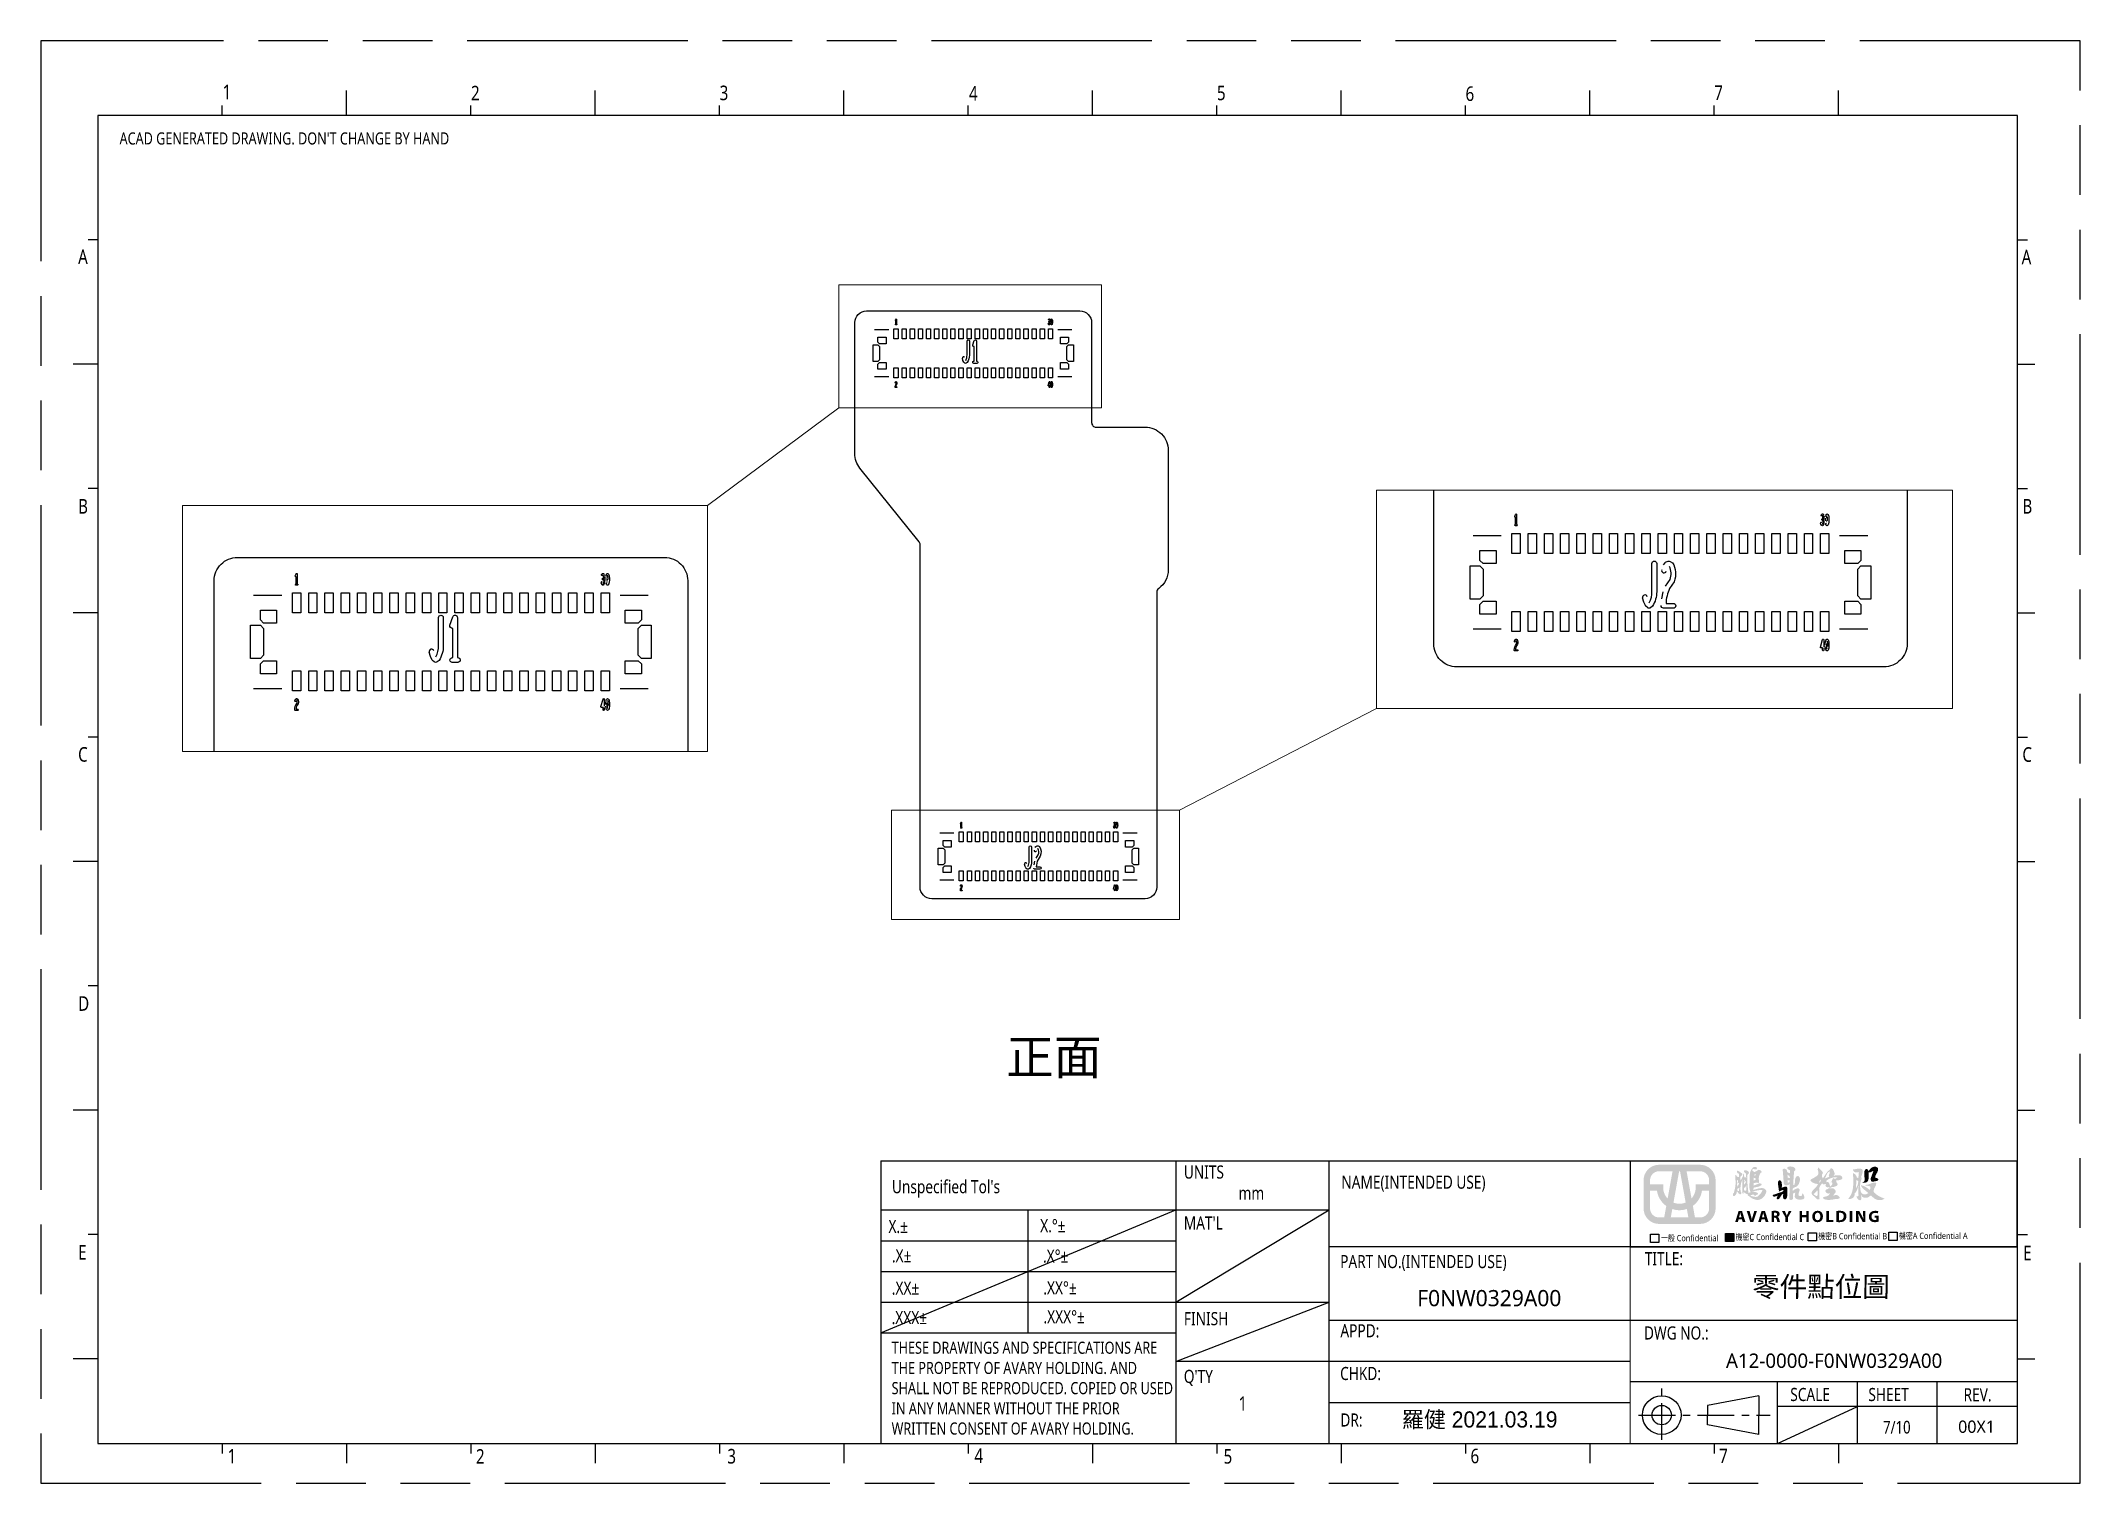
# Model space of a CAD drawing. Header units: millimetres. Extents: x 3272.1 to 3360, y -250.4 to -188.2.
import ezdxf

# ---------------------------------------------------------------- set-up
doc = ezdxf.new("R2010")
doc.units = ezdxf.units.MM
doc.linetypes.add('CENTER', pattern=[50.8, 31.75, -6.35, 6.35, -6.35])
doc.linetypes.add('PHANTOM', pattern=[29.5, 9.5, -1.5, 3, -1.5, 3, -1.5, 9.5])
doc.layers.get('0').update_dxf_attribs({"lineweight": 25})
doc.layers.add('0PAPERF', color=2, linetype='PHANTOM', plot=False)
for name, color, linetype in [('1_layer1', 2, 'Continuous'), ('OUTLINE', 1, 'Continuous'), ('outline_layer0', 1, 'Continuous'), ('图层 1', 7, 'Continuous'), ('鵬鼎', 5, 'Continuous')]:
    doc.layers.add(name, color=color, linetype=linetype)
for name, color, linetype, lineweight in [('DIM', 100, 'Continuous', 15), ('備註', 1, 'Continuous', 20), ('尺寸線', 3, 'Continuous', 20)]:
    doc.layers.add(name, color=color, linetype=linetype, lineweight=lineweight)
doc.styles.add('SIMPLEX', font='simplex.shx')
doc.styles.get("Standard").update_dxf_attribs({"font": 'simplex.shx', "width": 0.8, "height": 4})

msp = doc.modelspace()

# ---------------------------------------------------------------- texts
at = {"color": 0}
for s, insert, char_height, width, attachment_point in [('{\\fMicrosoft JhengHei|b0|i0|c136|p0;UNITS}', (3321.338, -236.699), 0.5653, 2.62942, 1), ('{\\fMicrosoft JhengHei|b0|i0|c136|p0;NAME(INTENDED USE)}', (3328.125, -237.136), 0.5653, 11.17978, 1), ('{\\fMicrosoft JhengHei|b0|i0|c136|p0;mm}', (3323.697, -237.608), 0.5653, 2.62942, 1), ('{\\fMicrosoft JhengHei|b0|i0|c136|p0;X.%%D%%P}', (3315.148, -239.012), 0.5653, 2.62942, 1), ("{\\fMicrosoft JhengHei|b0|i0|c136|p0;MAT'L}", (3321.336, -238.898), 0.5653, 2.62942, 1), ('{\\fMicrosoft JhengHei|b0|i0|c136|p0;X.%%P}', (3308.61, -239.043), 0.5653, 2.62942, 1), ('{\\fMicrosoft JhengHei|b0|i0|c136|p0;.X%%P}', (3308.758, -240.309), 0.5653, 0.96049, 1), ('{\\fMicrosoft JhengHei|b0|i0|c136|p0;.X%%D%%P}', (3315.27, -240.321), 0.5653, 2.62942, 1), ('{\\fMicrosoft JhengHei|b0|i0|c136|p0;PART NO.(INTENDED USE)}', (3328.074, -240.557), 0.5653, 11.4569, 1), ('{\\fMicrosoft JhengHei|b0|i0|c136|p0;TITLE:}', (3341.199, -240.43), 0.5653, 2.62942, 1), ('{\\fMicrosoft JhengHei|b0|i0|c136|p0;.XX%%P}', (3308.754, -241.699), 0.5653, 2.62942, 1), ('{\\fMicrosoft JhengHei|b0|i0|c136|p0;.XX%%D%%P}', (3315.283, -241.69), 0.5653, 2.62942, 1), ('{\\fMicrosoft JhengHei|b0|i0|c136|p18;\\W1;\\C256;F0NW0329A00}', (3334.498, -242.419), 0.69612, 10.44475, 5), ('{\\fMicrosoft JhengHei|b0|i0|c136|p0;.XXX%%P}', (3308.746, -242.971), 0.5653, 2.62942, 1), ('{\\fMicrosoft JhengHei|b0|i0|c136|p0;.XXX%%D%%P}', (3315.29, -242.936), 0.5653, 2.62942, 1), ('{\\fMicrosoft JhengHei|b0|i0|c136|p0;FINISH}', (3321.342, -243.017), 0.5653, 2.62942, 1), ('{\\fMicrosoft JhengHei|b0|i0|c136|p0;APPD:}', (3328.084, -243.539), 0.5653, 2.62942, 1), ('{\\fMicrosoft JhengHei|b0|i0|c136|p0;DWG NO.:}', (3341.164, -243.633), 0.5653, 4.52093, 1), ('{\\fMicrosoft JhengHei|b0|i0|c136|p18;\\W1;\\C256;A12-0000-F0NW0329A00}', (3349.357, -245.115), 0.61849, 10.44475, 5), ("{\\fMicrosoft JhengHei|b0|i0|c136|p0;Q'TY}", (3321.336, -245.506), 0.5653, 1.93835, 1), ('{\\fMicrosoft JhengHei|b0|i0|c136|p0;CHKD:}', (3328.072, -245.378), 0.5653, 2.62942, 1), ('{\\fMicrosoft JhengHei|b0|i0|c136|p0;\\H1.244111x;SCALE} ', (3347.468, -246.283), 0.45438, 2.62814, 1), ('{\\fMicrosoft JhengHei|b0|i0|c136|p0;SHEET}', (3350.833, -246.286), 0.5653, 2.8785, 1), ('{\\fMicrosoft JhengHei|b0|i0|c136|p0;REV.}', (3354.934, -246.294), 0.5653, 2.8785, 1), ('{\\fMicrosoft JhengHei|b0|i0|c136|p0;DR:}', (3328.082, -247.382), 0.5653, 2.62942, 1), ('{\\fMicrosoft JhengHei|b0|i0|c136|p0;7/10}', (3351.466, -247.702), 0.54525, 2.8785, 1)]:
    msp.add_mtext(s, dxfattribs=dict(at, insert=insert, char_height=char_height, width=width, attachment_point=attachment_point))
at = {"color": 2, "attachment_point": 1}
for s, insert, char_height, width in [('{\\fMicrosoft JhengHei|b0|i0|c136|p18;\\C1;一般 Confidential}', (3341.895, -239.694), 0.26775, 3.67238), ('{\\fMicrosoft JhengHei|b0|i0|c136|p18;\\C1;\\fMicrosoft JhengHei|b0|i0|c136|p18;機密C \\fMicrosoft JhengHei|b0|i0|c136|p18;Confidential C}', (3345.112, -239.648), 0.267749, 3.49678), ('{\\fMicrosoft JhengHei|b0|i0|c136|p18;\\C1;機密B Confidential B}', (3348.673, -239.613), 0.26775, 3.49678), ('{\\fMicrosoft JhengHei|b0|i0|c136|p18;\\C1;機密A Confidential A}', (3352.146, -239.596), 0.26775, 3.49678)]:
    msp.add_mtext(s, dxfattribs=dict(at, insert=insert, char_height=char_height, width=width))
at = {"insert": (3345.815, -241.491), "char_height": 0.87015, "width": 12.72049, "attachment_point": 1}
msp.add_mtext('{\\f新細明體|b0|i0|c136|p0;\\Q0.8;\\W1;零件點位圖}', dxfattribs=at)
at = {"color": 3, "insert": (3308.747, -244.29), "char_height": 0.522091, "width": 12.24093, "attachment_point": 1}
msp.add_mtext('{\\fMicrosoft JhengHei|b0|i0|c136|p0;THESE DRAWINGS AND SPECIFICATIONS ARE THE PROPERTY OF AVARY HOLDING. AND SHALL NOT BE REPRODUCED. COPIED OR USED IN ANY MANNER WITHOUT THE PRIOR WRITTEN CONSENT OF AVARY HOLDING.}', dxfattribs=at)
at = {"lineweight": 0, "insert": (3330.728, -247.293), "char_height": 0.69612, "width": 68.4844, "attachment_point": 1, "style": 'SIMPLEX'}
msp.add_mtext('{\\fPMingLiU|b0|i0|c136|p2;羅健 2021.03.19}', dxfattribs=at)
at = {"layer": 'DIM', "char_height": 0.62874, "width": 0.38279, "attachment_point": 1}
for s, insert in [('{\\fMicrosoft JhengHei|b0|i0|c136|p0;\\C0;1}', (3279.92, -190.136)), ('{\\fMicrosoft JhengHei|b0|i0|c136|p0;\\C0;2}', (3290.621, -190.187)), ('{\\fMicrosoft JhengHei|b0|i0|c136|p0;\\C0;3}', (3301.335, -190.178)), ('{\\fMicrosoft JhengHei|b0|i0|c136|p0;\\C0;4}', (3312.08, -190.2)), ('{\\fMicrosoft JhengHei|b0|i0|c136|p0;\\C0;5}', (3322.762, -190.179)), ('{\\fMicrosoft JhengHei|b0|i0|c136|p0;\\C0;6}', (3333.475, -190.212)), ('{\\fMicrosoft JhengHei|b0|i0|c136|p0;\\C0;7}', (3344.189, -190.174)), ('{\\fMicrosoft JhengHei|b0|i0|c136|p0;\\C0;1}', (3280.139, -248.91)), ('{\\fMicrosoft JhengHei|b0|i0|c136|p0;\\C0;2}', (3290.835, -248.921)), ('{\\fMicrosoft JhengHei|b0|i0|c136|p0;\\C0;3}', (3301.669, -248.911)), ('{\\fMicrosoft JhengHei|b0|i0|c136|p0;\\C0;4}', (3312.312, -248.888)), ('{\\fMicrosoft JhengHei|b0|i0|c136|p0;\\C0;5}', (3323.049, -248.916)), ('{\\fMicrosoft JhengHei|b0|i0|c136|p0;\\C0;6}', (3333.69, -248.902)), ('{\\fMicrosoft JhengHei|b0|i0|c136|p0;\\C0;7}', (3344.403, -248.895))]:
    msp.add_mtext(s, dxfattribs=dict(at, insert=insert))
at = {"layer": 'OUTLINE', "color": 2, "linetype": 'Continuous', "lineweight": 0, "insert": (3354.701, -247.689), "char_height": 0.52914, "width": 1.28259, "attachment_point": 1}
msp.add_mtext('{\\fMicrosoft JhengHei|b0|i0|c136|p0;\\W1;\\C0;00X1}', dxfattribs=at)
at = {"layer": '備註', "insert": (3313.686, -231.274), "char_height": 1.50362, "width": 18.96647, "attachment_point": 1, "style": 'SIMPLEX'}
msp.add_mtext('{\\fMicrosoft JhengHei|b0|i0|c136|p18;正面}', dxfattribs=at)
at = {"layer": '備註', "color": 2, "lineweight": 0, "ltscale": 2, "insert": (3308.76, -237.331), "char_height": 0.56525, "attachment_point": 1}
msp.add_mtext("{\\fMicrosoft JhengHei|b0|i0|c136|p0;\\C0;Unspecified Tol's }", dxfattribs=at)
at = {"layer": '尺寸線', "linetype": 'Continuous', "insert": (3275.48, -192.194), "char_height": 0.52209, "width": 81.81339, "attachment_point": 1}
msp.add_mtext("{\\fMicrosoft JhengHei|b0|i0|c136|p0;ACAD GENERATED DRAWING. DON'T CHANGE BY HAND}", dxfattribs=at)
at = {"layer": '鵬鼎', "char_height": 0.62874, "width": 1.18595, "attachment_point": 1}
for s, insert in [('{\\fMicrosoft JhengHei|b0|i0|c136|p0;\\C0;A}', (3273.694, -197.241)), ('{\\fMicrosoft JhengHei|b0|i0|c136|p0;\\C0;A}', (3357.435, -197.253)), ('{\\fMicrosoft JhengHei|b0|i0|c136|p0;\\C0;B}', (3273.694, -207.987)), ('{\\fMicrosoft JhengHei|b0|i0|c136|p0;\\C0;B}', (3357.468, -207.987)), ('{\\fMicrosoft JhengHei|b0|i0|c136|p0;\\C0;C}', (3273.694, -218.676)), ('{\\fMicrosoft JhengHei|b0|i0|c136|p0;\\C0;C}', (3357.468, -218.683)), ('{\\fMicrosoft JhengHei|b0|i0|c136|p0;\\C0;D}', (3273.694, -229.41)), ('{\\fMicrosoft JhengHei|b0|i0|c136|p0;\\C0;E}', (3273.694, -240.126)), ('{\\fMicrosoft JhengHei|b0|i0|c136|p0;\\C0;E}', (3357.499, -240.151))]:
    msp.add_mtext(s, dxfattribs=dict(at, insert=insert))
at = {"layer": '鵬鼎', "color": 0, "insert": (3323.693, -246.65), "char_height": 0.61849, "width": 0.61235, "attachment_point": 1}
msp.add_mtext('{\\fMicrosoft JhengHei|b0|i0|c136|p0;1}', dxfattribs=at)

# ---------------------------------------------------------------- blocks, each defined once
blk = doc.blocks.new('6')
at = {"layer": '图层 1', "true_color": 0xf50613}
h = blk.add_hatch(color=1, dxfattribs=at)
h.dxf.hatch_style = 2
edge = h.paths.add_edge_path()
edge.add_spline(control_points=[(-0.84, 7.1), (-0.84, 7.1), (0.89, -2.45), (0.89, -2.45), (0.31, -2.7), (-0.33, -2.83), (-1.01, -2.83), (-1.66, -2.83), (-2.28, -2.71), (-2.84, -2.48), (-2.84, -2.48), (-1.11, 7.1), (-1.11, 7.1), (-1.11, 7.1), (-0.84, 7.1), (-0.84, 7.1)], knot_values=[0, 0, 0, 0, 1, 1, 1, 2, 2, 2, 3, 3, 3, 4, 4, 4, 5, 5, 5, 5], degree=3, periodic=1)
edge = h.paths.add_edge_path()
edge.add_spline(control_points=[(5.31, 9.08), (5.31, 9.08), (-7.25, 9.08), (-7.25, 9.08), (-9.86, 9.08), (-11.98, 6.96), (-11.98, 4.35), (-11.98, 4.35), (-11.98, -4.27), (-11.98, -4.27), (-11.98, -6.88), (-9.86, -9), (-7.25, -9), (-7.25, -9), (5.31, -9), (5.31, -9), (7.91, -9), (10.04, -6.88), (10.04, -4.27), (10.04, -4.27), (10.04, 4.35), (10.04, 4.35), (10.04, 6.96), (7.91, 9.08), (5.31, 9.08)], knot_values=[0, 0, 0, 0, 0.352778, 0.352778, 0.352778, 0.705556, 0.705556, 0.705556, 1.058334, 1.058334, 1.058334, 1.411112, 1.411112, 1.411112, 1.76389, 1.76389, 1.76389, 2.116668, 2.116668, 2.116668, 2.469446, 2.469446, 2.469446, 2.822224, 2.822224, 2.822224, 2.822224], degree=3, periodic=0)
edge.add_line((5.31, 9.08), (5.31, 9.08))
edge = h.paths.add_edge_path()
edge.add_spline(control_points=[(8.06, 4.35), (8.06, 4.35), (8.06, 3.12), (8.06, 3.12), (8.06, 3.12), (3.96, 3.12), (3.96, 3.12), (3.96, 3.12), (3.96, 2.13), (3.96, 2.13), (3.96, 0.86), (3.47, -0.31), (2.68, -1.19), (2.68, -1.19), (1.17, 7.1), (1.17, 7.1), (1.17, 7.1), (5.31, 7.1), (5.31, 7.1), (6.82, 7.1), (8.06, 5.87), (8.06, 4.35)], knot_values=[0, 0, 0, 0, 0.352778, 0.352778, 0.352778, 0.705556, 0.705556, 0.705556, 1.058334, 1.058334, 1.058334, 1.411112, 1.411112, 1.411112, 1.76389, 1.76389, 1.76389, 2.116668, 2.116668, 2.116668, 2.469446, 2.469446, 2.469446, 2.469446], degree=3, periodic=0)
edge.add_line((8.06, 4.35), (8.06, 4.35))
edge = h.paths.add_edge_path()
edge.add_spline(control_points=[(-1.01, -4.81), (-0.22, -4.81), (0.54, -4.67), (1.25, -4.43), (1.25, -4.43), (1.72, -7.02), (1.72, -7.02), (1.72, -7.02), (-3.67, -7.02), (-3.67, -7.02), (-3.67, -7.02), (-3.2, -4.45), (-3.2, -4.45), (-2.51, -4.68), (-1.78, -4.81), (-1.01, -4.81)], knot_values=[0, 0, 0, 0, 0.352778, 0.352778, 0.352778, 0.705556, 0.705556, 0.705556, 1.058334, 1.058334, 1.058334, 1.411112, 1.411112, 1.411112, 1.76389, 1.76389, 1.76389, 1.76389], degree=3, periodic=0)
edge.add_line((-1.01, -4.81), (-1.01, -4.81))
edge = h.paths.add_edge_path()
edge.add_spline(control_points=[(-7.25, 7.1), (-7.25, 7.1), (-3.12, 7.1), (-3.12, 7.1), (-3.12, 7.1), (-4.63, -1.25), (-4.63, -1.25), (-5.46, -0.37), (-5.98, 0.82), (-5.98, 2.13), (-5.98, 2.13), (-5.98, 3.12), (-5.98, 3.12), (-5.98, 3.12), (-10, 3.12), (-10, 3.12), (-10, 3.12), (-10, 4.35), (-10, 4.35), (-10, 5.87), (-8.77, 7.1), (-7.25, 7.1)], knot_values=[0, 0, 0, 0, 0.352778, 0.352778, 0.352778, 0.705556, 0.705556, 0.705556, 1.058334, 1.058334, 1.058334, 1.411112, 1.411112, 1.411112, 1.76389, 1.76389, 1.76389, 2.116668, 2.116668, 2.116668, 2.469446, 2.469446, 2.469446, 2.469446], degree=3, periodic=0)
edge.add_line((-7.25, 7.1), (-7.25, 7.1))
edge = h.paths.add_edge_path()
edge.add_spline(control_points=[(-10, -4.27), (-10, -4.27), (-10, 1.14), (-10, 1.14), (-10, 1.14), (-7.89, 1.14), (-7.89, 1.14), (-7.61, -0.77), (-6.55, -2.44), (-5.04, -3.52), (-5.04, -3.52), (-5.68, -7.02), (-5.68, -7.02), (-5.68, -7.02), (-7.25, -7.02), (-7.25, -7.02), (-8.77, -7.02), (-10, -5.79), (-10, -4.27)], knot_values=[0, 0, 0, 0, 0.352778, 0.352778, 0.352778, 0.705556, 0.705556, 0.705556, 1.058334, 1.058334, 1.058334, 1.411112, 1.411112, 1.411112, 1.76389, 1.76389, 1.76389, 2.116668, 2.116668, 2.116668, 2.116668], degree=3, periodic=0)
edge.add_line((-10, -4.27), (-10, -4.27))
edge = h.paths.add_edge_path()
edge.add_spline(control_points=[(5.31, -7.02), (5.31, -7.02), (3.73, -7.02), (3.73, -7.02), (3.73, -7.02), (3.09, -3.47), (3.09, -3.47), (4.56, -2.39), (5.6, -0.75), (5.87, 1.14), (5.87, 1.14), (8.06, 1.14), (8.06, 1.14), (8.06, 1.14), (8.06, -4.27), (8.06, -4.27), (8.06, -5.79), (6.82, -7.02), (5.31, -7.02)], knot_values=[0, 0, 0, 0, 0.352778, 0.352778, 0.352778, 0.705556, 0.705556, 0.705556, 1.058334, 1.058334, 1.058334, 1.411112, 1.411112, 1.411112, 1.76389, 1.76389, 1.76389, 2.116668, 2.116668, 2.116668, 2.116668], degree=3, periodic=0)
edge.add_line((5.31, -7.02), (5.31, -7.02))
at = {"layer": '图层 1', "true_color": 0x000099}
h = blk.add_hatch(color=174, dxfattribs=at)
h.dxf.hatch_style = 2
edge = h.paths.add_edge_path()
edge.add_spline(control_points=[(21.7, 4.45), (21.7, 4.45), (21.7, 4.7), (21.7, 4.7), (21.7, 4.7), (21.7, 4.95), (21.7, 4.95), (21.7, 4.95), (21.7, 5.15), (21.7, 5.15), (21.73, 5.12), (21.77, 5.09), (21.81, 5.06), (21.86, 5.03), (21.91, 5.01), (21.97, 5.01), (22.03, 4.98), (22.09, 4.97), (22.13, 4.97), (22.13, 4.97), (22.24, 4.97), (22.24, 4.97), (22.24, 4.97), (22.24, 4.88), (22.24, 4.88), (22.24, 4.88), (22.24, 4.74), (22.24, 4.74), (22.24, 4.74), (22.24, 4.61), (22.24, 4.61), (22.24, 4.61), (22.24, 4.52), (22.24, 4.52), (22.24, 4.52), (22.2, 4.52), (22.2, 4.52), (22.14, 4.49), (22.08, 4.44), (22.02, 4.38), (21.93, 4.35), (21.82, 4.31), (21.7, 4.25), (21.7, 4.25), (21.7, 4.45), (21.7, 4.45)], knot_values=[0, 0, 0, 0, 1, 1, 1, 2, 2, 2, 3, 3, 3, 4, 4, 4, 5, 5, 5, 6, 6, 6, 7, 7, 7, 8, 8, 8, 9, 9, 9, 10, 10, 10, 11, 11, 11, 12, 12, 12, 13, 13, 13, 14, 14, 14, 15, 15, 15, 15], degree=3, periodic=1)
edge = h.paths.add_edge_path()
edge.add_spline(control_points=[(16.6, 4.04), (16.6, 4.21), (16.61, 4.34), (16.64, 4.43), (16.67, 4.46), (16.72, 4.44), (16.78, 4.38), (16.81, 4.35), (16.84, 4.28), (16.87, 4.16), (16.87, 4.16), (16.87, 3.88), (16.87, 3.88), (16.84, 3.82), (16.82, 3.78), (16.82, 3.75), (16.82, 3.63), (16.81, 3.52), (16.8, 3.43), (16.78, 3.34), (16.81, 3.32), (16.87, 3.36), (16.93, 3.41), (16.99, 3.46), (17.05, 3.52), (17.11, 3.58), (17.17, 3.63), (17.23, 3.66), (17.23, 3.66), (17.23, 3.59), (17.23, 3.59), (17.23, 3.59), (17.23, 3.5), (17.23, 3.5), (17.23, 3.5), (17.23, 3.39), (17.23, 3.39), (17.23, 3.39), (17.23, 3.3), (17.23, 3.3), (17.17, 3.27), (17.12, 3.22), (17.09, 3.16), (17.06, 3.07), (17.03, 2.97), (16.98, 2.85), (16.93, 2.72), (16.88, 2.63), (16.82, 2.57), (16.79, 2.48), (16.76, 2.42), (16.73, 2.39), (16.7, 2.48), (16.67, 2.61), (16.64, 2.78), (16.61, 2.94), (16.6, 3.15), (16.6, 3.41), (16.6, 3.41), (16.6, 4.04), (16.6, 4.04)], knot_values=[0, 0, 0, 0, 1, 1, 1, 2, 2, 2, 3, 3, 3, 4, 4, 4, 5, 5, 5, 6, 6, 6, 7, 7, 7, 8, 8, 8, 9, 9, 9, 10, 10, 10, 11, 11, 11, 12, 12, 12, 13, 13, 13, 14, 14, 14, 15, 15, 15, 16, 16, 16, 17, 17, 17, 18, 18, 18, 19, 19, 19, 20, 20, 20, 20], degree=3, periodic=1)
edge = h.paths.add_edge_path()
edge.add_spline(control_points=[(18.72, 4.06), (18.72, 4.34), (18.74, 4.49), (18.79, 4.52), (18.83, 4.55), (18.88, 4.49), (18.95, 4.34), (18.91, 4.19), (18.88, 4.04), (18.85, 3.91), (18.82, 3.77), (18.84, 3.7), (18.9, 3.7), (18.93, 3.73), (18.99, 3.79), (19.08, 3.88), (19.17, 3.97), (19.25, 4.05), (19.31, 4.11), (19.31, 4.11), (19.31, 4.06), (19.31, 4.06), (19.31, 4.06), (19.35, 4.02), (19.35, 4.02), (19.35, 4.02), (19.35, 3.97), (19.35, 3.97), (19.35, 3.97), (19.4, 3.93), (19.4, 3.93), (19.37, 3.9), (19.33, 3.84), (19.28, 3.75), (19.24, 3.66), (19.17, 3.55), (19.08, 3.43), (18.99, 3.31), (18.92, 3.22), (18.88, 3.16), (18.83, 3.1), (18.78, 3.07), (18.72, 3.07), (18.72, 3.07), (18.72, 4.06), (18.72, 4.06)], knot_values=[0, 0, 0, 0, 1, 1, 1, 2, 2, 2, 3, 3, 3, 4, 4, 4, 5, 5, 5, 6, 6, 6, 7, 7, 7, 8, 8, 8, 9, 9, 9, 10, 10, 10, 11, 11, 11, 12, 12, 12, 13, 13, 13, 14, 14, 14, 15, 15, 15, 15], degree=3, periodic=1)
edge = h.paths.add_edge_path()
edge.add_spline(control_points=[(25.27, 1.54), (25.12, 1.71), (24.91, 1.84), (24.64, 1.9), (24.34, 1.96), (24.07, 1.97), (23.83, 1.94), (23.58, 1.91), (23.37, 1.88), (23.19, 1.85), (22.76, 1.72), (22.15, 1.58), (22.15, 1.58), (22.12, 1.58), (22.09, 1.57), (22.04, 1.56), (22, 1.54), (21.94, 1.53), (21.88, 1.51), (21.82, 1.5), (21.77, 1.48), (21.72, 1.47), (21.68, 1.45), (21.64, 1.43), (21.61, 1.4), (21.61, 1.4), (21.61, 1.56), (21.61, 1.56), (21.61, 1.56), (21.61, 1.76), (21.61, 1.76), (21.64, 1.82), (21.66, 1.88), (21.68, 1.94), (21.69, 2), (21.7, 2.06), (21.7, 2.12), (21.7, 2.12), (21.79, 2.12), (21.79, 2.12), (21.82, 2.12), (21.87, 2.13), (21.93, 2.14), (21.99, 2.16), (22.04, 2.17), (22.09, 2.17), (22.11, 2.17), (22.12, 2.17), (22.14, 2.18), (22.14, 2.18), (22.15, 2.21), (22.15, 2.21), (22.15, 2.21), (22.53, 2.26), (22.68, 2.29), (22.84, 2.32), (23.19, 2.39), (23.19, 2.39), (23.37, 2.45), (23.56, 2.54), (23.76, 2.66), (23.95, 2.79), (24.07, 2.92), (24.1, 3.07), (24.16, 3.19), (24.08, 3.28), (23.87, 3.34), (23.71, 3.36), (23.53, 3.37), (23.35, 3.38), (23.14, 3.36), (22.94, 3.21), (22.75, 3.14), (22.55, 3.06), (22.15, 2.89), (22.15, 2.89), (22.09, 2.89), (22.03, 2.88), (21.97, 2.85), (21.91, 2.81), (21.86, 2.79), (21.81, 2.75), (21.77, 2.72), (21.73, 2.71), (21.7, 2.71), (21.7, 2.71), (21.7, 2.87), (21.7, 2.87), (21.7, 2.87), (21.7, 3.09), (21.7, 3.09), (21.7, 3.09), (21.7, 3.34), (21.7, 3.34), (21.7, 3.34), (21.7, 3.48), (21.7, 3.48), (21.7, 3.48), (22.36, 3.6), (22.6, 3.61), (22.84, 3.62), (22.93, 3.53), (23.04, 3.53), (23.15, 3.53), (23.26, 3.61), (23.26, 3.61), (23.28, 3.73), (23.3, 3.88), (23.33, 4.04), (23.36, 4.21), (23.36, 4.34), (23.33, 4.43), (23.3, 4.49), (23.25, 4.52), (23.19, 4.52), (23.19, 4.64), (23.21, 4.8), (23.24, 5.01), (23.24, 5.22), (23.28, 5.47), (23.37, 5.76), (23.46, 6.05), (23.57, 6.27), (23.69, 6.44), (23.81, 6.6), (23.92, 6.7), (24.01, 6.73), (24.07, 6.76), (24.1, 6.84), (24.1, 6.96), (24.07, 7.08), (23.96, 7.21), (23.78, 7.36), (23.6, 7.51), (23.42, 7.57), (23.24, 7.54), (23.06, 7.51), (22.92, 7.44), (22.83, 7.32), (22.8, 7.29), (22.76, 7.26), (22.7, 7.23), (22.61, 7.2), (22.5, 7.14), (22.38, 7.05), (22.23, 6.99), (22.12, 6.94), (22.06, 6.89), (22, 6.84), (21.97, 6.81), (21.97, 6.78), (21.97, 6.81), (21.93, 6.84), (21.84, 6.89), (21.75, 6.94), (21.63, 7.02), (21.48, 7.14), (21.32, 7.26), (21.25, 7.37), (21.25, 7.48), (21.25, 7.58), (21.3, 7.66), (21.39, 7.73), (21.45, 7.75), (21.52, 7.77), (21.61, 7.77), (21.67, 7.77), (21.77, 7.75), (21.91, 7.73), (22.04, 7.69), (22.16, 7.68), (22.27, 7.68), (22.37, 7.68), (22.47, 7.69), (22.56, 7.73), (22.65, 7.82), (22.7, 7.92), (22.7, 8.04), (22.7, 8.16), (22.59, 8.27), (22.38, 8.36), (22.2, 8.42), (22.02, 8.43), (21.84, 8.4), (21.66, 8.37), (21.54, 8.31), (21.48, 8.22), (21.3, 8.04), (21.12, 7.83), (20.96, 7.59), (20.79, 7.35), (20.67, 7.07), (20.59, 6.75), (20.52, 6.44), (20.48, 6.13), (20.48, 5.83), (20.48, 5.83), (20.48, 4.97), (20.48, 4.97), (20.48, 4.88), (20.47, 4.65), (20.44, 4.29), (20.41, 3.93), (20.39, 3.43), (20.39, 2.8), (20.36, 2.2), (20.39, 1.73), (20.48, 1.4), (20.54, 1.08), (20.63, 0.88), (20.74, 0.82), (20.81, 0.78), (20.86, 0.76), (20.86, 0.76), (20.62, 0.74), (20.13, 0.41), (20.13, 0.41), (20.13, 0.41), (20.08, 0.57), (20.08, 0.63), (20.04, 0.78), (20, 1.11), (19.94, 1.6), (19.88, 2.1), (19.82, 2.75), (19.76, 3.57), (19.7, 4.38), (19.68, 5), (19.71, 5.42), (19.74, 5.84), (19.8, 6.1), (19.89, 6.19), (20.13, 6.28), (20.26, 6.44), (20.26, 6.66), (20.26, 6.89), (20.08, 7.08), (19.74, 7.25), (19.39, 7.42), (19.12, 7.47), (18.92, 7.41), (18.73, 7.35), (18.64, 7.23), (18.67, 7.05), (18.7, 7.02), (18.73, 6.97), (18.74, 6.91), (18.76, 6.85), (18.81, 6.79), (18.9, 6.73), (18.96, 6.64), (19.02, 6.58), (19.08, 6.55), (19.17, 6.49), (19.25, 6.44), (19.31, 6.42), (19.31, 6.35), (19.31, 6.27), (19.33, 6.17), (19.34, 6.06), (19.35, 5.93), (19.35, 5.78), (19.35, 5.63), (19.36, 5.5), (19.37, 5.4), (19.39, 5.29), (19.4, 5.21), (19.4, 5.15), (19.31, 5.18), (19.22, 5.21), (19.13, 5.24), (19.13, 5.24), (18.85, 5.24), (18.85, 5.24), (18.82, 5.3), (18.8, 5.37), (18.79, 5.44), (18.77, 5.52), (18.76, 5.62), (18.74, 5.74), (18.73, 5.86), (18.7, 5.96), (18.65, 6.05), (18.61, 6.14), (18.57, 6.23), (18.54, 6.33), (18.51, 6.35), (18.49, 6.37), (18.47, 6.37), (18.46, 6.37), (18.43, 6.33), (18.4, 6.23), (18.37, 6.14), (18.36, 6.02), (18.36, 5.87), (18.36, 5.87), (18.36, 5.51), (18.36, 5.51), (18.24, 5.3), (18.13, 5.09), (18.04, 4.88), (17.92, 4.67), (17.8, 4.44), (17.68, 4.2), (17.68, 4.26), (17.67, 4.34), (17.66, 4.45), (17.64, 4.55), (17.63, 4.67), (17.63, 4.81), (17.63, 4.95), (17.63, 5.06), (17.61, 5.15), (17.6, 5.24), (17.59, 5.33), (17.59, 5.42), (17.68, 5.48), (17.79, 5.57), (17.91, 5.69), (18.03, 5.81), (18.12, 5.95), (18.18, 6.1), (18.24, 6.25), (18.21, 6.37), (18.09, 6.46), (17.97, 6.55), (17.83, 6.63), (17.68, 6.69), (17.44, 6.93), (17.2, 7.1), (16.96, 7.21), (16.72, 7.31), (16.58, 7.28), (16.55, 7.12), (16.52, 6.95), (16.58, 6.78), (16.73, 6.6), (16.88, 6.42), (17.05, 6.31), (17.23, 6.28), (17.23, 6.28), (17.23, 6.05), (17.23, 6.05), (17.23, 6.05), (17.23, 5.74), (17.23, 5.74), (17.23, 5.74), (17.23, 5.42), (17.23, 5.42), (17.23, 5.42), (17.23, 5.26), (17.23, 5.26), (17.23, 5.25), (17.21, 5.25), (17.16, 5.29), (17.12, 5.31), (17.05, 5.34), (16.96, 5.35), (16.87, 5.37), (16.76, 5.39), (16.64, 5.42), (16.61, 5.45), (16.58, 5.5), (16.55, 5.56), (16.52, 5.59), (16.49, 5.63), (16.46, 5.69), (16.4, 5.75), (16.35, 5.81), (16.32, 5.87), (16.29, 5.9), (16.26, 5.93), (16.23, 5.96), (16.14, 5.99), (16.08, 5.95), (16.05, 5.83), (16.02, 5.68), (16.02, 5.44), (16.05, 5.1), (16.08, 4.77), (16.11, 4.41), (16.14, 4.02), (16.14, 4.02), (16.14, 3.25), (16.14, 3.25), (16.11, 2.95), (16.07, 2.59), (16.01, 2.17), (15.92, 1.75), (15.84, 1.38), (15.78, 1.08), (15.69, 0.78), (15.63, 0.56), (15.6, 0.4), (15.57, 0.4), (15.55, 0.42), (15.53, 0.45), (15.52, 0.48), (15.5, 0.51), (15.47, 0.54), (15.44, 0.48), (15.42, 0.43), (15.42, 0.4), (15.36, 0.13), (15.35, -0.09), (15.38, -0.27), (15.41, -0.48), (15.51, -0.56), (15.69, -0.5), (15.87, -0.44), (16.04, -0.3), (16.19, -0.09), (16.31, 0.12), (16.4, 0.3), (16.46, 0.45), (16.46, 0.45), (16.46, 0.54), (16.46, 0.54), (16.46, 0.57), (16.48, 0.63), (16.51, 0.72), (16.51, 0.78), (16.51, 0.84), (16.53, 0.9), (16.54, 0.96), (16.55, 1.02), (16.55, 1.08), (16.58, 1.02), (16.64, 0.92), (16.73, 0.79), (16.82, 0.65), (16.94, 0.5), (17.09, 0.34), (17.24, 0.17), (17.38, 0.07), (17.5, 0.04), (17.62, 0.01), (17.71, 0.04), (17.77, 0.13), (17.8, 0.13), (17.83, 0.16), (17.86, 0.22), (17.86, 0.22), (17.86, 0.4), (17.86, 0.4), (17.89, 0.47), (17.89, 0.54), (17.86, 0.63), (17.83, 0.69), (17.8, 0.75), (17.77, 0.81), (17.71, 0.93), (17.66, 1.16), (17.63, 1.49), (17.6, 1.79), (17.63, 2.2), (17.7, 2.71), (17.78, 3.22), (17.88, 3.64), (18, 3.97), (18.09, 4.28), (18.18, 4.49), (18.27, 4.61), (18.24, 4.49), (18.22, 4.35), (18.22, 4.2), (18.22, 4.2), (18.22, 3.7), (18.22, 3.7), (18.22, 3.7), (18.22, 3.21), (18.22, 3.21), (18.22, 3.06), (18.22, 2.88), (18.2, 2.66), (18.18, 2.45), (18.18, 2.21), (18.18, 1.92), (18.18, 1.92), (18.18, 1.17), (18.18, 1.17), (18.18, 0.96), (18.18, 0.79), (18.2, 0.65), (18.22, 0.52), (18.25, 0.4), (18.31, 0.31), (18.37, 0.22), (18.43, 0.21), (18.49, 0.27), (18.55, 0.3), (18.58, 0.38), (18.58, 0.5), (18.58, 0.62), (18.57, 0.72), (18.54, 0.81), (18.63, 0.78), (18.72, 0.72), (18.81, 0.63), (18.9, 0.54), (19.02, 0.45), (19.17, 0.36), (19.29, 0.27), (19.41, 0.21), (19.53, 0.18), (19.65, 0.15), (19.77, 0.13), (19.89, 0.13), (19.83, 0.01), (19.82, -0.09), (19.85, -0.18), (19.9, -0.29), (20.01, -0.39), (20.18, -0.5), (20.18, -0.5), (20.18, -0.5), (20.19, -0.5), (20.41, -0.67), (20.77, -0.88), (20.91, -1), (20.94, -1.02), (20.98, -1.04), (21.02, -1.07), (21.02, -1.08), (21.02, -1.08), (21.02, -1.09), (21.08, -1.12), (21.16, -1.16), (21.25, -1.22), (21.34, -1.25), (21.45, -1.3), (21.57, -1.36), (21.9, -1.51), (22.29, -1.61), (22.74, -1.67), (23.19, -1.7), (23.66, -1.57), (24.14, -1.27), (24.59, -0.94), (24.93, -0.56), (25.16, -0.14), (25.38, 0.29), (25.53, 0.66), (25.59, 0.99), (25.53, 1.17), (25.42, 1.35), (25.27, 1.54)], knot_values=[0, 0, 0, 0, 0.352778, 0.352778, 0.352778, 0.705556, 0.705556, 0.705556, 1.058334, 1.058334, 1.058334, 1.411112, 1.411112, 1.411112, 1.76389, 1.76389, 1.76389, 2.116668, 2.116668, 2.116668, 2.469446, 2.469446, 2.469446, 2.822224, 2.822224, 2.822224, 3.175002, 3.175002, 3.175002, 3.52778, 3.52778, 3.52778, 3.880558, 3.880558, 3.880558, 4.233336, 4.233336, 4.233336, 4.586114, 4.586114, 4.586114, 4.938892, 4.938892, 4.938892, 5.29167, 5.29167, 5.29167, 5.644448, 5.644448, 5.644448, 5.997226, 5.997226, 5.997226, 6.350004, 6.350004, 6.350004, 6.702782, 6.702782, 6.702782, 7.05556, 7.05556, 7.05556, 7.408338, 7.408338, 7.408338, 7.761116, 7.761116, 7.761116, 8.113894, 8.113894, 8.113894, 8.466672, 8.466672, 8.466672, 8.81945, 8.81945, 8.81945, 9.172228, 9.172228, 9.172228, 9.525006, 9.525006, 9.525006, 9.877784, 9.877784, 9.877784, 10.230562, 10.230562, 10.230562, 10.58334, 10.58334, 10.58334, 10.936118, 10.936118, 10.936118, 11.288896, 11.288896, 11.288896, 11.641674, 11.641674, 11.641674, 11.994452, 11.994452, 11.994452, 12.34723, 12.34723, 12.34723, 12.700008, 12.700008, 12.700008, 13.052786, 13.052786, 13.052786, 13.405564, 13.405564, 13.405564, 13.758342, 13.758342, 13.758342, 14.11112, 14.11112, 14.11112, 14.463898, 14.463898, 14.463898, 14.816676, 14.816676, 14.816676, 15.169454, 15.169454, 15.169454, 15.522232, 15.522232, 15.522232, 15.87501, 15.87501, 15.87501, 16.227788, 16.227788, 16.227788, 16.580566, 16.580566, 16.580566, 16.933344, 16.933344, 16.933344, 17.286123, 17.286123, 17.286123, 17.638901, 17.638901, 17.638901, 17.991679, 17.991679, 17.991679, 18.344457, 18.344457, 18.344457, 18.697235, 18.697235, 18.697235, 19.050013, 19.050013, 19.050013, 19.402791, 19.402791, 19.402791, 19.755569, 19.755569, 19.755569, 20.108347, 20.108347, 20.108347, 20.461125, 20.461125, 20.461125, 20.813903, 20.813903, 20.813903, 21.166681, 21.166681, 21.166681, 21.519459, 21.519459, 21.519459, 21.872237, 21.872237, 21.872237, 22.225015, 22.225015, 22.225015, 22.577793, 22.577793, 22.577793, 22.930571, 22.930571, 22.930571, 23.283349, 23.283349, 23.283349, 23.636127, 23.636127, 23.636127, 23.988905, 23.988905, 23.988905, 24.341683, 24.341683, 24.341683, 24.694461, 24.694461, 24.694461, 25.047239, 25.047239, 25.047239, 25.400017, 25.400017, 25.400017, 25.752795, 25.752795, 25.752795, 26.105573, 26.105573, 26.105573, 26.458351, 26.458351, 26.458351, 26.811129, 26.811129, 26.811129, 27.163907, 27.163907, 27.163907, 27.516685, 27.516685, 27.516685, 27.869463, 27.869463, 27.869463, 28.222241, 28.222241, 28.222241, 28.575019, 28.575019, 28.575019, 28.927797, 28.927797, 28.927797, 29.280575, 29.280575, 29.280575, 29.633353, 29.633353, 29.633353, 29.986131, 29.986131, 29.986131, 30.338909, 30.338909, 30.338909, 30.691687, 30.691687, 30.691687, 31.044465, 31.044465, 31.044465, 31.397243, 31.397243, 31.397243, 31.750021, 31.750021, 31.750021, 32.102799, 32.102799, 32.102799, 32.455577, 32.455577, 32.455577, 32.808355, 32.808355, 32.808355, 33.161133, 33.161133, 33.161133, 33.513911, 33.513911, 33.513911, 33.866689, 33.866689, 33.866689, 34.219467, 34.219467, 34.219467, 34.572245, 34.572245, 34.572245, 34.925023, 34.925023, 34.925023, 35.277801, 35.277801, 35.277801, 35.630579, 35.630579, 35.630579, 35.983357, 35.983357, 35.983357, 36.336135, 36.336135, 36.336135, 36.688913, 36.688913, 36.688913, 37.041691, 37.041691, 37.041691, 37.394469, 37.394469, 37.394469, 37.747247, 37.747247, 37.747247, 38.100025, 38.100025, 38.100025, 38.452803, 38.452803, 38.452803, 38.805581, 38.805581, 38.805581, 39.158359, 39.158359, 39.158359, 39.511137, 39.511137, 39.511137, 39.863915, 39.863915, 39.863915, 40.216693, 40.216693, 40.216693, 40.569471, 40.569471, 40.569471, 40.922249, 40.922249, 40.922249, 41.275027, 41.275027, 41.275027, 41.627805, 41.627805, 41.627805, 41.980583, 41.980583, 41.980583, 42.333361, 42.333361, 42.333361, 42.686139, 42.686139, 42.686139, 43.038917, 43.038917, 43.038917, 43.391695, 43.391695, 43.391695, 43.744473, 43.744473, 43.744473, 44.097251, 44.097251, 44.097251, 44.450029, 44.450029, 44.450029, 44.802807, 44.802807, 44.802807, 45.155585, 45.155585, 45.155585, 45.508363, 45.508363, 45.508363, 45.861141, 45.861141, 45.861141, 46.213919, 46.213919, 46.213919, 46.566697, 46.566697, 46.566697, 46.919475, 46.919475, 46.919475, 47.272253, 47.272253, 47.272253, 47.625031, 47.625031, 47.625031, 47.977809, 47.977809, 47.977809, 48.330587, 48.330587, 48.330587, 48.683365, 48.683365, 48.683365, 49.036143, 49.036143, 49.036143, 49.388921, 49.388921, 49.388921, 49.741699, 49.741699, 49.741699, 50.094477, 50.094477, 50.094477, 50.447255, 50.447255, 50.447255, 50.800033, 50.800033, 50.800033, 51.152812, 51.152812, 51.152812, 51.50559, 51.50559, 51.50559, 51.858368, 51.858368, 51.858368, 52.211146, 52.211146, 52.211146, 52.563924, 52.563924, 52.563924, 52.916702, 52.916702, 52.916702, 53.26948, 53.26948, 53.26948, 53.622258, 53.622258, 53.622258, 53.975036, 53.975036, 53.975036, 54.327814, 54.327814, 54.327814, 54.680592, 54.680592, 54.680592, 55.03337, 55.03337, 55.03337, 55.386148, 55.386148, 55.386148, 55.738926, 55.738926, 55.738926, 56.091704, 56.091704, 56.091704, 56.444482, 56.444482, 56.444482, 56.79726, 56.79726, 56.79726, 57.150038, 57.150038, 57.150038, 57.502816, 57.502816, 57.502816, 57.855594, 57.855594, 57.855594, 58.208372, 58.208372, 58.208372, 58.56115, 58.56115, 58.56115, 58.913928, 58.913928, 58.913928, 59.266706, 59.266706, 59.266706, 59.619484, 59.619484, 59.619484, 59.972262, 59.972262, 59.972262, 60.32504, 60.32504, 60.32504, 60.677818, 60.677818, 60.677818, 61.030596, 61.030596, 61.030596, 61.383374, 61.383374, 61.383374, 61.736152, 61.736152, 61.736152, 62.08893, 62.08893, 62.08893, 62.441708, 62.441708, 62.441708, 62.794486, 62.794486, 62.794486, 63.147264, 63.147264, 63.147264, 63.500042, 63.500042, 63.500042, 63.85282, 63.85282, 63.85282, 64.205598, 64.205598, 64.205598, 64.205598], degree=3, periodic=0)
edge.add_line((25.27, 1.54), (25.27, 1.54))
edge = h.paths.add_edge_path()
edge.add_spline(control_points=[(21.84, 6.01), (21.87, 6.07), (21.93, 6.11), (22.02, 6.14), (22.11, 6.17), (22.19, 6.19), (22.27, 6.19), (22.27, 6.19), (22.47, 6.19), (22.47, 6.19), (22.44, 6.16), (22.42, 6.13), (22.42, 6.1), (22.39, 6.07), (22.36, 6.04), (22.33, 6.01), (22.33, 5.95), (22.32, 5.92), (22.29, 5.92), (22.29, 5.89), (22.27, 5.86), (22.24, 5.83), (22.24, 5.83), (22.15, 5.83), (22.15, 5.83), (22.15, 5.83), (22.02, 5.83), (22.02, 5.83), (22.02, 5.83), (21.88, 5.83), (21.88, 5.83), (21.88, 5.83), (21.79, 5.83), (21.79, 5.83), (21.79, 5.89), (21.81, 5.95), (21.84, 6.01)], knot_values=[0, 0, 0, 0, 0.352778, 0.352778, 0.352778, 0.705556, 0.705556, 0.705556, 1.058334, 1.058334, 1.058334, 1.411112, 1.411112, 1.411112, 1.76389, 1.76389, 1.76389, 2.116668, 2.116668, 2.116668, 2.469446, 2.469446, 2.469446, 2.822224, 2.822224, 2.822224, 3.175002, 3.175002, 3.175002, 3.52778, 3.52778, 3.52778, 3.880558, 3.880558, 3.880558, 4.233336, 4.233336, 4.233336, 4.233336], degree=3, periodic=0)
edge.add_line((21.84, 6.01), (21.84, 6.01))
edge = h.paths.add_edge_path()
edge.add_spline(control_points=[(17.3, 1.92), (17.28, 1.84), (17.27, 1.76), (17.25, 1.67), (17.24, 1.58), (17.23, 1.5), (17.23, 1.42), (17.23, 1.42), (17.23, 1.22), (17.23, 1.22), (17.23, 1.16), (17.21, 1.11), (17.18, 1.08), (17.15, 1.02), (17.09, 1.01), (17, 1.04), (16.91, 1.07), (16.84, 1.11), (16.78, 1.17), (16.69, 1.2), (16.64, 1.23), (16.64, 1.24), (16.64, 1.24), (16.64, 1.35), (16.64, 1.35), (16.64, 1.35), (16.64, 1.49), (16.64, 1.49), (16.64, 1.49), (16.64, 1.67), (16.64, 1.67), (16.64, 1.67), (16.64, 1.76), (16.64, 1.76), (16.7, 1.73), (16.75, 1.73), (16.78, 1.76), (16.84, 1.76), (16.9, 1.79), (16.96, 1.85), (17.02, 1.91), (17.08, 1.96), (17.14, 2.01), (17.2, 2.05), (17.26, 2.09), (17.32, 2.12), (17.32, 2.06), (17.31, 1.99), (17.3, 1.92)], knot_values=[0, 0, 0, 0, 0.352778, 0.352778, 0.352778, 0.705556, 0.705556, 0.705556, 1.058334, 1.058334, 1.058334, 1.411112, 1.411112, 1.411112, 1.76389, 1.76389, 1.76389, 2.116668, 2.116668, 2.116668, 2.469446, 2.469446, 2.469446, 2.822224, 2.822224, 2.822224, 3.175002, 3.175002, 3.175002, 3.52778, 3.52778, 3.52778, 3.880558, 3.880558, 3.880558, 4.233336, 4.233336, 4.233336, 4.586114, 4.586114, 4.586114, 4.938892, 4.938892, 4.938892, 5.29167, 5.29167, 5.29167, 5.644448, 5.644448, 5.644448, 5.644448], degree=3, periodic=0)
edge.add_line((17.3, 1.92), (17.3, 1.92))
edge = h.paths.add_edge_path()
edge.add_spline(control_points=[(19.42, 1.63), (19.4, 1.51), (19.4, 1.4), (19.4, 1.31), (19.4, 1.25), (19.37, 1.2), (19.31, 1.17), (19.28, 1.11), (19.22, 1.1), (19.13, 1.13), (19.04, 1.13), (18.96, 1.16), (18.9, 1.22), (18.81, 1.25), (18.76, 1.29), (18.74, 1.33), (18.73, 1.38), (18.72, 1.42), (18.72, 1.47), (18.72, 1.47), (18.72, 1.67), (18.72, 1.67), (18.72, 1.67), (18.72, 1.87), (18.72, 1.87), (18.72, 1.87), (18.72, 2.03), (18.72, 2.03), (18.81, 2.03), (18.9, 2.05), (18.99, 2.08), (19.05, 2.14), (19.11, 2.21), (19.17, 2.3), (19.2, 2.39), (19.24, 2.48), (19.28, 2.57), (19.33, 2.66), (19.37, 2.74), (19.4, 2.8), (19.4, 2.8), (19.4, 2.48), (19.4, 2.48), (19.4, 2.36), (19.4, 2.22), (19.42, 2.05), (19.43, 1.89), (19.43, 1.75), (19.42, 1.63)], knot_values=[0, 0, 0, 0, 0.352778, 0.352778, 0.352778, 0.705556, 0.705556, 0.705556, 1.058334, 1.058334, 1.058334, 1.411112, 1.411112, 1.411112, 1.76389, 1.76389, 1.76389, 2.116668, 2.116668, 2.116668, 2.469446, 2.469446, 2.469446, 2.822224, 2.822224, 2.822224, 3.175002, 3.175002, 3.175002, 3.52778, 3.52778, 3.52778, 3.880558, 3.880558, 3.880558, 4.233336, 4.233336, 4.233336, 4.586114, 4.586114, 4.586114, 4.938892, 4.938892, 4.938892, 5.29167, 5.29167, 5.29167, 5.644448, 5.644448, 5.644448, 5.644448], degree=3, periodic=0)
edge.add_line((19.42, 1.63), (19.42, 1.63))
edge = h.paths.add_edge_path()
edge.add_spline(control_points=[(24.14, 0.81), (24.05, 0.63), (23.92, 0.44), (23.76, 0.25), (23.59, 0.05), (23.43, -0.12), (23.28, -0.25), (23.13, -0.38), (23.01, -0.5), (22.92, -0.59), (22.83, -0.65), (22.7, -0.69), (22.52, -0.72), (22.33, -0.75), (22.11, -0.74), (21.84, -0.68), (21.57, -0.62), (21.34, -0.57), (21.16, -0.54), (20.98, -0.48), (20.84, -0.44), (20.75, -0.41), (20.72, -0.38), (20.72, -0.34), (20.75, -0.29), (20.78, -0.25), (20.84, -0.21), (20.93, -0.18), (21.02, -0.15), (21.1, -0.12), (21.16, -0.09), (21.18, -0.09), (21.19, -0.09), (21.2, -0.09), (21.2, -0.09), (21.21, -0.09), (21.21, -0.09), (21.21, -0.09), (21.21, -0.09), (21.22, -0.09), (21.25, -0.08), (21.27, -0.07), (21.28, -0.06), (21.29, -0.06), (21.3, -0.06), (21.3, -0.05), (21.3, -0.06), (21.31, -0.06), (21.31, -0.06), (21.31, -0.06), (21.31, -0.05), (21.31, -0.05), (21.35, -0.04), (21.39, -0.03), (21.42, -0.03), (21.49, -0.04), (21.71, -0.05), (21.79, -0.13), (21.82, -0.15), (21.84, -0.18), (21.87, -0.2), (21.93, -0.26), (21.97, -0.32), (22, -0.38), (22.03, -0.45), (22.06, -0.49), (22.09, -0.52), (22.12, -0.52), (22.15, -0.51), (22.18, -0.48), (22.18, -0.38), (22.24, -0.3), (22.34, -0.23), (22.45, -0.15), (22.57, -0.09), (22.73, -0.02), (22.91, 0.01), (23, 0.07), (23, 0.16), (23.03, 0.22), (23, 0.29), (22.91, 0.38), (22.85, 0.44), (22.78, 0.5), (22.7, 0.54), (22.63, 0.59), (22.52, 0.63), (22.39, 0.68), (22.25, 0.72), (22.12, 0.76), (22, 0.79), (21.97, 0.79), (21.95, 0.8), (21.92, 0.8), (21.92, 0.8), (21.75, 0.9), (21.44, 0.87), (21.36, 0.87), (21.27, 0.88), (21.2, 0.9), (21.23, 0.9), (21.4, 0.94), (21.7, 1.01), (22, 1.09), (22.42, 1.17), (22.94, 1.26), (23.47, 1.35), (23.84, 1.4), (24.05, 1.4), (24.29, 1.37), (24.4, 1.31), (24.37, 1.22), (24.31, 1.1), (24.23, 0.96), (24.14, 0.81)], knot_values=[0, 0, 0, 0, 0.352778, 0.352778, 0.352778, 0.705556, 0.705556, 0.705556, 1.058334, 1.058334, 1.058334, 1.411112, 1.411112, 1.411112, 1.76389, 1.76389, 1.76389, 2.116668, 2.116668, 2.116668, 2.469446, 2.469446, 2.469446, 2.822224, 2.822224, 2.822224, 3.175002, 3.175002, 3.175002, 3.52778, 3.52778, 3.52778, 3.880558, 3.880558, 3.880558, 4.233336, 4.233336, 4.233336, 4.586114, 4.586114, 4.586114, 4.938892, 4.938892, 4.938892, 5.29167, 5.29167, 5.29167, 5.644448, 5.644448, 5.644448, 5.997226, 5.997226, 5.997226, 6.350004, 6.350004, 6.350004, 6.702782, 6.702782, 6.702782, 7.05556, 7.05556, 7.05556, 7.408338, 7.408338, 7.408338, 7.761116, 7.761116, 7.761116, 8.113894, 8.113894, 8.113894, 8.466672, 8.466672, 8.466672, 8.81945, 8.81945, 8.81945, 9.172228, 9.172228, 9.172228, 9.525006, 9.525006, 9.525006, 9.877784, 9.877784, 9.877784, 10.230562, 10.230562, 10.230562, 10.58334, 10.58334, 10.58334, 10.936118, 10.936118, 10.936118, 11.288896, 11.288896, 11.288896, 11.641674, 11.641674, 11.641674, 11.994452, 11.994452, 11.994452, 12.34723, 12.34723, 12.34723, 12.700008, 12.700008, 12.700008, 13.052786, 13.052786, 13.052786, 13.405564, 13.405564, 13.405564, 13.405564], degree=3, periodic=0)
edge.add_line((24.14, 0.81), (24.14, 0.81))
h = blk.add_hatch(color=174, dxfattribs=at)
h.dxf.hatch_style = 2
edge = h.paths.add_edge_path()
edge.add_spline(control_points=[(32.56, 5.06), (32.5, 5.06), (32.43, 5.07), (32.34, 5.1), (32.34, 5.1), (32.16, 5.1), (32.16, 5.1), (32.1, 5.1), (32.06, 5.12), (32.04, 5.15), (32.03, 5.18), (32.04, 5.24), (32.07, 5.33), (32.07, 5.42), (32.06, 5.52), (32.04, 5.62), (32.03, 5.73), (32.01, 5.82), (32, 5.9), (31.98, 5.97), (31.98, 6.02), (31.98, 6.05), (32.07, 5.99), (32.16, 5.93), (32.27, 5.87), (32.38, 5.81), (32.47, 5.75), (32.56, 5.69), (32.62, 5.6), (32.67, 5.5), (32.7, 5.4), (32.73, 5.29), (32.74, 5.18), (32.74, 5.06), (32.74, 5.06), (32.56, 5.06), (32.56, 5.06)], knot_values=[0, 0, 0, 0, 1, 1, 1, 2, 2, 2, 3, 3, 3, 4, 4, 4, 5, 5, 5, 6, 6, 6, 7, 7, 7, 8, 8, 8, 9, 9, 9, 10, 10, 10, 11, 11, 11, 12, 12, 12, 12], degree=3, periodic=1)
edge = h.paths.add_edge_path()
edge.add_spline(control_points=[(37.17, -0.9), (37.13, -0.37), (36.86, -0.06), (36.75, 0.24), (36.66, 0.49), (36.53, 0.47), (36.49, 0.01), (36.45, -0.45), (36.47, -0.45), (36.03, -0.45), (36.03, -0.45), (35.82, -0.45), (35.82, -0.45), (35.64, -0.45), (35.52, -0.41), (35.46, -0.34), (35.4, -0.27), (35.37, -0.15), (35.37, 0), (35.37, 0.15), (35.41, 0.34), (35.5, 0.59), (35.56, 0.8), (35.62, 0.98), (35.68, 1.13), (35.71, 1.31), (35.73, 1.44), (35.73, 1.54), (35.64, 1.69), (35.51, 1.79), (35.34, 1.85), (35.18, 1.91), (34.96, 1.88), (34.69, 1.76), (34.42, 1.64), (34.19, 1.52), (34.01, 1.4), (33.83, 1.25), (33.69, 1.16), (33.6, 1.13), (33.6, 1.13), (33.6, 1.54), (33.6, 1.54), (33.6, 1.69), (33.65, 1.81), (33.74, 1.92), (33.83, 2.02), (33.96, 2.11), (34.12, 2.17), (34.29, 2.23), (34.45, 2.28), (34.62, 2.33), (34.79, 2.37), (34.99, 2.54), (35.23, 2.85), (35.47, 3.15), (35.65, 3.57), (35.77, 4.11), (35.86, 4.62), (35.83, 5.01), (35.68, 5.26), (35.53, 5.52), (35.35, 5.65), (35.14, 5.65), (34.96, 5.62), (34.79, 5.53), (34.64, 5.38), (34.49, 5.2), (34.39, 4.92), (34.33, 4.56), (34.3, 4.17), (34.27, 3.85), (34.26, 3.59), (34.24, 3.33), (34.24, 3.15), (34.24, 3.03), (34.24, 3.03), (34.12, 3.03), (34.12, 3.03), (34.12, 3.03), (33.96, 3.03), (33.96, 3.03), (33.9, 3), (33.86, 2.98), (33.83, 2.98), (33.83, 2.98), (33.74, 2.98), (33.74, 2.98), (33.74, 3.22), (33.75, 3.51), (33.78, 3.84), (33.81, 4.17), (33.84, 4.56), (33.87, 5.01), (33.9, 5.47), (33.93, 5.86), (33.96, 6.21), (33.99, 6.56), (34.01, 6.84), (34.01, 7.05), (34.04, 7.08), (34.07, 7.1), (34.1, 7.12), (34.13, 7.13), (34.17, 7.16), (34.21, 7.21), (34.26, 7.25), (34.29, 7.29), (34.3, 7.32), (34.32, 7.35), (34.34, 7.38), (34.37, 7.41), (34.49, 7.59), (34.46, 7.8), (34.28, 8.04), (34.1, 8.28), (33.77, 8.44), (33.29, 8.52), (32.81, 8.59), (32.45, 8.57), (32.23, 8.45), (32, 8.33), (31.92, 8.19), (31.98, 8.04), (31.98, 7.98), (32.01, 7.92), (32.07, 7.86), (32.1, 7.77), (32.17, 7.69), (32.29, 7.64), (32.41, 7.57), (32.52, 7.51), (32.61, 7.45), (32.7, 7.39), (32.77, 7.35), (32.84, 7.32), (32.84, 7.29), (32.83, 7.23), (32.81, 7.16), (32.8, 7.08), (32.79, 7), (32.79, 6.91), (32.79, 6.91), (32.79, 6.66), (32.79, 6.66), (32.79, 6.66), (32.79, 6.46), (32.79, 6.46), (32.73, 6.49), (32.65, 6.52), (32.56, 6.55), (32.47, 6.58), (32.37, 6.63), (32.25, 6.69), (32.13, 6.72), (32.04, 6.76), (32, 6.82), (31.95, 6.88), (31.92, 6.94), (31.89, 7), (31.92, 7.12), (31.89, 7.27), (31.8, 7.43), (31.71, 7.6), (31.55, 7.73), (31.34, 7.82), (31.13, 7.91), (30.95, 7.91), (30.8, 7.84), (30.65, 7.76), (30.56, 7.66), (30.53, 7.54), (30.56, 7.3), (30.59, 7.02), (30.62, 6.69), (30.65, 6.35), (30.68, 5.97), (30.71, 5.53), (30.74, 5.1), (30.77, 4.71), (30.8, 4.38), (30.8, 4.05), (30.82, 3.78), (30.85, 3.57), (30.85, 3.39), (30.9, 3.22), (31, 3.07), (31.11, 2.92), (31.3, 2.83), (31.57, 2.8), (31.81, 2.8), (32.04, 2.84), (32.25, 2.91), (32.46, 2.99), (32.62, 3.06), (32.74, 3.12), (32.71, 2.88), (32.7, 2.57), (32.7, 2.21), (32.67, 1.82), (32.65, 1.38), (32.65, 0.9), (32.62, 0.39), (32.61, -0.05), (32.61, -0.41), (32.61, -0.77), (32.59, -1.07), (32.56, -1.31), (32.59, -1.34), (32.61, -1.39), (32.61, -1.45), (32.64, -1.48), (32.68, -1.52), (32.74, -1.58), (32.81, -1.61), (32.86, -1.64), (32.93, -1.67), (32.93, -1.67), (33.06, -1.67), (33.06, -1.67), (33.24, -1.67), (33.41, -1.61), (33.56, -1.49), (33.68, -1.37), (33.74, -1.18), (33.74, -0.9), (33.74, -0.6), (33.72, -0.35), (33.69, -0.14), (33.66, 0.07), (33.65, 0.22), (33.65, 0.31), (33.68, 0.31), (33.72, 0.33), (33.78, 0.36), (33.87, 0.36), (33.96, 0.38), (34.03, 0.4), (34.11, 0.43), (34.18, 0.47), (34.24, 0.5), (34.3, 0.52), (34.34, 0.54), (34.37, 0.54), (34.37, 0.45), (34.36, 0.35), (34.35, 0.25), (34.33, 0.14), (34.31, 0.01), (34.28, -0.14), (34.25, -0.29), (34.24, -0.42), (34.24, -0.54), (34.24, -0.66), (34.25, -0.77), (34.28, -0.86), (34.31, -1.01), (34.46, -1.18), (34.73, -1.36), (35.03, -1.51), (35.43, -1.58), (35.91, -1.58), (36.42, -1.55), (36.77, -1.48), (36.95, -1.36), (37.16, -1.21), (37.23, -1.06), (37.17, -0.9)], knot_values=[0, 0, 0, 0, 0.352778, 0.352778, 0.352778, 0.705556, 0.705556, 0.705556, 1.058334, 1.058334, 1.058334, 1.411112, 1.411112, 1.411112, 1.76389, 1.76389, 1.76389, 2.116668, 2.116668, 2.116668, 2.469446, 2.469446, 2.469446, 2.822224, 2.822224, 2.822224, 3.175002, 3.175002, 3.175002, 3.52778, 3.52778, 3.52778, 3.880558, 3.880558, 3.880558, 4.233336, 4.233336, 4.233336, 4.586114, 4.586114, 4.586114, 4.938892, 4.938892, 4.938892, 5.29167, 5.29167, 5.29167, 5.644448, 5.644448, 5.644448, 5.997226, 5.997226, 5.997226, 6.350004, 6.350004, 6.350004, 6.702782, 6.702782, 6.702782, 7.05556, 7.05556, 7.05556, 7.408338, 7.408338, 7.408338, 7.761116, 7.761116, 7.761116, 8.113894, 8.113894, 8.113894, 8.466672, 8.466672, 8.466672, 8.81945, 8.81945, 8.81945, 9.172228, 9.172228, 9.172228, 9.525006, 9.525006, 9.525006, 9.877784, 9.877784, 9.877784, 10.230562, 10.230562, 10.230562, 10.58334, 10.58334, 10.58334, 10.936118, 10.936118, 10.936118, 11.288896, 11.288896, 11.288896, 11.641674, 11.641674, 11.641674, 11.994452, 11.994452, 11.994452, 12.34723, 12.34723, 12.34723, 12.700008, 12.700008, 12.700008, 13.052786, 13.052786, 13.052786, 13.405564, 13.405564, 13.405564, 13.758342, 13.758342, 13.758342, 14.11112, 14.11112, 14.11112, 14.463898, 14.463898, 14.463898, 14.816676, 14.816676, 14.816676, 15.169454, 15.169454, 15.169454, 15.522232, 15.522232, 15.522232, 15.87501, 15.87501, 15.87501, 16.227788, 16.227788, 16.227788, 16.580566, 16.580566, 16.580566, 16.933344, 16.933344, 16.933344, 17.286123, 17.286123, 17.286123, 17.638901, 17.638901, 17.638901, 17.991679, 17.991679, 17.991679, 18.344457, 18.344457, 18.344457, 18.697235, 18.697235, 18.697235, 19.050013, 19.050013, 19.050013, 19.402791, 19.402791, 19.402791, 19.755569, 19.755569, 19.755569, 20.108347, 20.108347, 20.108347, 20.461125, 20.461125, 20.461125, 20.813903, 20.813903, 20.813903, 21.166681, 21.166681, 21.166681, 21.519459, 21.519459, 21.519459, 21.872237, 21.872237, 21.872237, 22.225015, 22.225015, 22.225015, 22.577793, 22.577793, 22.577793, 22.930571, 22.930571, 22.930571, 23.283349, 23.283349, 23.283349, 23.636127, 23.636127, 23.636127, 23.988905, 23.988905, 23.988905, 24.341683, 24.341683, 24.341683, 24.694461, 24.694461, 24.694461, 25.047239, 25.047239, 25.047239, 25.400017, 25.400017, 25.400017, 25.752795, 25.752795, 25.752795, 26.105573, 26.105573, 26.105573, 26.458351, 26.458351, 26.458351, 26.811129, 26.811129, 26.811129, 27.163907, 27.163907, 27.163907, 27.516685, 27.516685, 27.516685, 27.869463, 27.869463, 27.869463, 28.222241, 28.222241, 28.222241, 28.575019, 28.575019, 28.575019, 28.927797, 28.927797, 28.927797, 29.280575, 29.280575, 29.280575, 29.633353, 29.633353, 29.633353, 29.986131, 29.986131, 29.986131, 30.338909, 30.338909, 30.338909, 30.691687, 30.691687, 30.691687, 31.044465, 31.044465, 31.044465, 31.397243, 31.397243, 31.397243, 31.397243], degree=3, periodic=0)
edge.add_line((37.17, -0.9), (37.17, -0.9))
edge = h.paths.add_edge_path()
edge.add_spline(control_points=[(32.68, 4.09), (32.66, 3.98), (32.62, 3.88), (32.56, 3.79), (32.5, 3.7), (32.42, 3.65), (32.32, 3.64), (32.21, 3.62), (32.11, 3.61), (32.02, 3.61), (32.02, 3.61), (32.02, 3.79), (32.02, 3.79), (32.02, 3.79), (32.02, 4.02), (32.02, 4.02), (32.02, 4.02), (32.02, 4.25), (32.02, 4.25), (32.02, 4.25), (32.02, 4.43), (32.02, 4.43), (32.05, 4.4), (32.1, 4.38), (32.16, 4.38), (32.19, 4.35), (32.25, 4.34), (32.34, 4.34), (32.34, 4.34), (32.52, 4.34), (32.52, 4.34), (32.52, 4.34), (32.7, 4.34), (32.7, 4.34), (32.7, 4.28), (32.69, 4.19), (32.68, 4.09)], knot_values=[0, 0, 0, 0, 0.352778, 0.352778, 0.352778, 0.705556, 0.705556, 0.705556, 1.058334, 1.058334, 1.058334, 1.411112, 1.411112, 1.411112, 1.76389, 1.76389, 1.76389, 2.116668, 2.116668, 2.116668, 2.469446, 2.469446, 2.469446, 2.822224, 2.822224, 2.822224, 3.175002, 3.175002, 3.175002, 3.52778, 3.52778, 3.52778, 3.880558, 3.880558, 3.880558, 4.233336, 4.233336, 4.233336, 4.233336], degree=3, periodic=0)
edge.add_line((32.68, 4.09), (32.68, 4.09))
h = blk.add_hatch(color=174, dxfattribs=at)
h.dxf.hatch_style = 2
edge = h.paths.add_edge_path()
edge.add_spline(control_points=[(41.49, 8.27), (41.52, 8.19), (41.62, 8.06), (41.8, 7.9), (41.97, 7.74), (42.17, 7.54), (42.4, 7.3), (42.64, 7.05), (42.77, 6.85), (42.82, 6.69), (42.86, 6.53), (42.82, 6.41), (42.71, 6.32), (42.65, 6.26), (42.61, 6.18), (42.58, 6.08), (42.55, 5.98), (42.54, 5.84), (42.56, 5.65), (42.57, 5.46), (42.61, 5.31), (42.66, 5.19), (42.72, 5.08), (42.77, 4.99), (42.79, 4.93), (42.94, 5.08), (43.1, 5.29), (43.27, 5.58), (43.45, 5.87), (43.66, 6.2), (43.92, 6.56), (44.18, 6.92), (44.44, 7.19), (44.7, 7.36), (44.96, 7.54), (45.19, 8.01), (45.43, 8.04), (45.54, 7.98), (45.69, 7.89), (45.86, 7.78), (46.03, 7.63), (46.19, 7.07), (46.31, 6.84), (46.42, 6.58), (46.45, 6.36), (46.4, 6.19), (46.31, 5.99), (46.21, 5.84), (46.09, 5.76), (46.24, 5.76), (46.45, 5.78), (46.72, 5.82), (47, 5.86), (47.31, 5.89), (47.68, 5.89), (48.04, 5.89), (48.31, 5.81), (48.48, 5.65), (48.65, 5.49), (48.75, 5.31), (48.78, 5.11), (48.81, 4.99), (48.77, 4.87), (48.65, 4.76), (48.54, 4.61), (48.33, 4.51), (48.05, 4.45), (47.76, 4.37), (47.5, 4.32), (47.29, 4.32), (47.07, 4.32), (46.92, 4.34), (46.83, 4.37), (46.86, 4.28), (46.89, 4.2), (46.92, 4.11), (46.95, 4.02), (46.98, 3.91), (47, 3.78), (47.03, 3.65), (47.08, 3.54), (47.13, 3.46), (47.19, 3.37), (47.26, 3.31), (47.35, 3.28), (47.35, 3.11), (47.3, 2.95), (47.2, 2.81), (47.1, 2.66), (46.91, 2.55), (46.63, 2.46), (46.36, 2.37), (46.12, 2.31), (45.92, 2.28), (45.69, 2.26), (45.51, 2.21), (45.4, 2.15), (45.37, 2.15), (45.32, 2.13), (45.25, 2.09), (45.17, 2.05), (45.09, 1.99), (44.99, 1.94), (44.88, 1.88), (44.81, 1.84), (44.75, 1.81), (44.66, 1.75), (44.6, 1.7), (44.57, 1.68), (44.69, 1.73), (44.85, 1.79), (45.05, 1.85), (45.25, 1.91), (45.49, 1.92), (45.75, 1.89), (45.98, 1.86), (46.16, 1.79), (46.31, 1.66), (46.45, 1.53), (46.57, 1.39), (46.66, 1.24), (46.71, 1.13), (46.74, 1), (46.74, 0.85), (46.71, 0.71), (46.64, 0.55), (46.53, 0.4), (46.41, 0.24), (46.3, 0.1), (46.2, -0.02), (46.1, -0.13), (46.03, -0.23), (46.01, -0.32), (46.06, -0.32), (46.14, -0.31), (46.24, -0.27), (46.35, -0.25), (46.47, -0.22), (46.61, -0.19), (46.76, -0.16), (46.88, -0.15), (46.98, -0.17), (47.08, -0.18), (47.18, -0.2), (47.26, -0.23), (47.32, -0.26), (47.39, -0.3), (47.46, -0.34), (47.53, -0.38), (47.61, -0.45), (47.7, -0.54), (47.78, -0.62), (47.86, -0.71), (47.92, -0.8), (47.94, -0.88), (47.97, -0.96), (48, -1.01), (47.97, -1.07), (47.92, -1.13), (47.85, -1.19), (47.78, -1.25), (47.68, -1.29), (47.55, -1.32), (47.42, -1.35), (47.29, -1.36), (47.18, -1.36), (47.18, -1.36), (46.92, -1.36), (46.92, -1.36), (46.8, -1.36), (46.55, -1.4), (46.18, -1.49), (45.83, -1.55), (45.4, -1.61), (44.88, -1.66), (44.36, -1.69), (43.6, -1.57), (43.34, -1.48), (43.08, -1.37), (42.93, -1.22), (42.9, -1.05), (42.9, -1.05), (42.9, -1.01), (42.9, -1.01), (42.9, -1.01), (42.9, -0.96), (42.9, -0.96), (42.9, -0.96), (42.9, -0.92), (42.9, -0.92), (42.9, -0.92), (42.9, -0.88), (42.9, -0.88), (43.02, -0.82), (43.16, -0.76), (43.34, -0.7), (43.51, -0.61), (44.07, -0.59), (44.27, -0.45), (44.47, -0.31), (44.63, -0.16), (44.75, -0.02), (44.86, 0.13), (44.95, 0.26), (45.01, 0.38), (44.92, 0.32), (44.78, 0.29), (44.57, 0.29), (44.37, 0.29), (43.99, 0.38), (43.82, 0.58), (43.64, 0.76), (43.58, 0.94), (43.62, 1.13), (43.67, 1.31), (43.76, 1.45), (43.91, 1.54), (43.96, 1.57), (44.22, 1.62), (44.29, 1.68), (44.36, 1.73), (44.44, 1.81), (44.53, 1.89), (44.62, 1.98), (44.69, 2.06), (44.75, 2.13), (44.81, 2.2), (44.86, 2.26), (44.92, 2.28), (44.86, 2.28), (44.79, 2.27), (44.7, 2.24), (44.59, 2.24), (44.47, 2.23), (44.36, 2.22), (44.24, 2.2), (44.14, 2.21), (44.05, 2.24), (43.97, 2.27), (43.89, 2.31), (43.84, 2.35), (43.78, 2.39), (43.73, 2.45), (43.68, 2.52), (43.64, 2.6), (43.62, 2.68), (43.62, 2.78), (43.62, 2.88), (43.65, 2.98), (43.71, 3.07), (43.76, 3.12), (43.81, 3.18), (43.84, 3.24), (43.75, 3.27), (43.65, 3.26), (43.53, 3.22), (43.42, 3.17), (43.3, 3.14), (43.18, 3.11), (43.07, 3.08), (42.96, 3.09), (42.86, 3.15), (42.76, 3.21), (42.66, 3.31), (42.58, 3.46), (42.52, 3.34), (42.43, 3.21), (42.32, 3.07), (42.2, 2.92), (42.08, 2.73), (41.95, 2.5), (41.82, 2.27), (41.74, 2.07), (41.71, 1.92), (41.68, 1.76), (41.68, 1.62), (41.71, 1.5), (41.71, 1.5), (41.71, 0.92), (41.71, 0.92), (41.71, 0.67), (41.72, 0.39), (41.73, 0.07), (41.75, -0.25), (41.75, -0.52), (41.75, -0.75), (41.75, -0.98), (41.77, -1.19), (41.8, -1.36), (41.74, -1.45), (41.65, -1.5), (41.54, -1.53), (41.42, -1.56), (41.28, -1.53), (41.1, -1.45), (40.96, -1.33), (40.83, -1.23), (40.71, -1.14), (40.62, -1.03), (40.55, -0.94), (40.49, -0.88), (40.32, -0.71), (40.1, -0.52), (39.84, -0.32), (39.61, -0.15), (39.45, 0.05), (39.37, 0.27), (39.28, 0.48), (39.34, 0.71), (39.54, 0.94), (39.71, 1.2), (39.93, 1.46), (40.19, 1.72), (40.25, 1.78), (40.34, 1.86), (40.45, 1.98), (40.57, 2.1), (40.7, 2.23), (40.84, 2.39), (40.99, 2.55), (41.09, 2.7), (41.15, 2.85), (41.23, 2.96), (41.29, 3.08), (41.32, 3.2), (41.2, 3.2), (41.03, 3.22), (40.8, 3.28), (40.54, 3.31), (40.25, 3.4), (39.93, 3.54), (39.61, 3.69), (39.38, 3.85), (39.24, 4.02), (39.09, 4.2), (39.02, 4.34), (39.02, 4.45), (39.13, 4.57), (39.34, 4.7), (39.63, 4.85), (39.91, 4.99), (40.23, 5.18), (40.58, 5.41), (40.96, 5.61), (41.21, 5.83), (41.34, 6.06), (41.47, 6.29), (41.51, 6.52), (41.45, 6.75), (41.45, 6.87), (41.42, 7), (41.36, 7.15), (41.33, 7.26), (41.3, 7.39), (41.28, 7.54), (41.25, 7.68), (41.26, 7.81), (41.32, 7.93), (41.35, 8.04), (41.41, 8.16), (41.49, 8.27)], knot_values=[0, 0, 0, 0, 0.352778, 0.352778, 0.352778, 0.705556, 0.705556, 0.705556, 1.058334, 1.058334, 1.058334, 1.411112, 1.411112, 1.411112, 1.76389, 1.76389, 1.76389, 2.116668, 2.116668, 2.116668, 2.469446, 2.469446, 2.469446, 2.822224, 2.822224, 2.822224, 3.175002, 3.175002, 3.175002, 3.52778, 3.52778, 3.52778, 3.880558, 3.880558, 3.880558, 4.233336, 4.233336, 4.233336, 4.586114, 4.586114, 4.586114, 4.938892, 4.938892, 4.938892, 5.29167, 5.29167, 5.29167, 5.644448, 5.644448, 5.644448, 5.997226, 5.997226, 5.997226, 6.350004, 6.350004, 6.350004, 6.702782, 6.702782, 6.702782, 7.05556, 7.05556, 7.05556, 7.408338, 7.408338, 7.408338, 7.761116, 7.761116, 7.761116, 8.113894, 8.113894, 8.113894, 8.466672, 8.466672, 8.466672, 8.81945, 8.81945, 8.81945, 9.172228, 9.172228, 9.172228, 9.525006, 9.525006, 9.525006, 9.877784, 9.877784, 9.877784, 10.230562, 10.230562, 10.230562, 10.58334, 10.58334, 10.58334, 10.936118, 10.936118, 10.936118, 11.288896, 11.288896, 11.288896, 11.641674, 11.641674, 11.641674, 11.994452, 11.994452, 11.994452, 12.34723, 12.34723, 12.34723, 12.700008, 12.700008, 12.700008, 13.052786, 13.052786, 13.052786, 13.405564, 13.405564, 13.405564, 13.758342, 13.758342, 13.758342, 14.11112, 14.11112, 14.11112, 14.463898, 14.463898, 14.463898, 14.816676, 14.816676, 14.816676, 15.169454, 15.169454, 15.169454, 15.522232, 15.522232, 15.522232, 15.87501, 15.87501, 15.87501, 16.227788, 16.227788, 16.227788, 16.580566, 16.580566, 16.580566, 16.933344, 16.933344, 16.933344, 17.286123, 17.286123, 17.286123, 17.638901, 17.638901, 17.638901, 17.991679, 17.991679, 17.991679, 18.344457, 18.344457, 18.344457, 18.697235, 18.697235, 18.697235, 19.050013, 19.050013, 19.050013, 19.402791, 19.402791, 19.402791, 19.755569, 19.755569, 19.755569, 20.108347, 20.108347, 20.108347, 20.461125, 20.461125, 20.461125, 20.813903, 20.813903, 20.813903, 21.166681, 21.166681, 21.166681, 21.519459, 21.519459, 21.519459, 21.872237, 21.872237, 21.872237, 22.225015, 22.225015, 22.225015, 22.577793, 22.577793, 22.577793, 22.930571, 22.930571, 22.930571, 23.283349, 23.283349, 23.283349, 23.636127, 23.636127, 23.636127, 23.988905, 23.988905, 23.988905, 24.341683, 24.341683, 24.341683, 24.694461, 24.694461, 24.694461, 25.047239, 25.047239, 25.047239, 25.400017, 25.400017, 25.400017, 25.752795, 25.752795, 25.752795, 26.105573, 26.105573, 26.105573, 26.458351, 26.458351, 26.458351, 26.811129, 26.811129, 26.811129, 27.163907, 27.163907, 27.163907, 27.516685, 27.516685, 27.516685, 27.869463, 27.869463, 27.869463, 28.222241, 28.222241, 28.222241, 28.575019, 28.575019, 28.575019, 28.927797, 28.927797, 28.927797, 29.280575, 29.280575, 29.280575, 29.633353, 29.633353, 29.633353, 29.986131, 29.986131, 29.986131, 30.338909, 30.338909, 30.338909, 30.691687, 30.691687, 30.691687, 31.044465, 31.044465, 31.044465, 31.397243, 31.397243, 31.397243, 31.750021, 31.750021, 31.750021, 32.102799, 32.102799, 32.102799, 32.455577, 32.455577, 32.455577, 32.808355, 32.808355, 32.808355, 33.161133, 33.161133, 33.161133, 33.513911, 33.513911, 33.513911, 33.866689, 33.866689, 33.866689, 34.219467, 34.219467, 34.219467, 34.572245, 34.572245, 34.572245, 34.925023, 34.925023, 34.925023, 35.277801, 35.277801, 35.277801, 35.630579, 35.630579, 35.630579, 35.983357, 35.983357, 35.983357, 36.336135, 36.336135, 36.336135, 36.688913, 36.688913, 36.688913, 37.041691, 37.041691, 37.041691, 37.394469, 37.394469, 37.394469, 37.747247, 37.747247, 37.747247, 38.100025, 38.100025, 38.100025, 38.452803, 38.452803, 38.452803, 38.805581, 38.805581, 38.805581, 39.158359, 39.158359, 39.158359, 39.511137, 39.511137, 39.511137, 39.863915, 39.863915, 39.863915, 40.216693, 40.216693, 40.216693, 40.569471, 40.569471, 40.569471, 40.922249, 40.922249, 40.922249, 41.275027, 41.275027, 41.275027, 41.627805, 41.627805, 41.627805, 41.980583, 41.980583, 41.980583, 42.333361, 42.333361, 42.333361, 42.333361], degree=3, periodic=0)
edge.add_line((41.49, 8.27), (41.49, 8.27))
edge = h.paths.add_edge_path()
edge.add_spline(control_points=[(41.15, 1.37), (41.09, 1.29), (41.01, 1.19), (40.93, 1.07), (40.84, 0.95), (40.74, 0.82), (40.62, 0.68), (40.48, 0.56), (40.36, 0.45), (40.28, 0.33), (40.16, 0.24), (40.06, 0.19), (39.97, 0.16), (40.03, 0.1), (40.1, 0.03), (40.17, -0.04), (40.24, -0.11), (40.35, -0.19), (40.49, -0.27), (40.64, -0.36), (40.75, -0.42), (40.84, -0.45), (40.84, -0.45), (41.15, -0.45), (41.15, -0.45), (41.15, -0.33), (41.16, -0.2), (41.19, -0.06), (41.19, -0.06), (41.19, 0.46), (41.19, 0.46), (41.19, 0.46), (41.19, 0.98), (41.19, 0.98), (41.16, 1.13), (41.15, 1.26), (41.15, 1.37)], knot_values=[0, 0, 0, 0, 0.352778, 0.352778, 0.352778, 0.705556, 0.705556, 0.705556, 1.058334, 1.058334, 1.058334, 1.411112, 1.411112, 1.411112, 1.76389, 1.76389, 1.76389, 2.116668, 2.116668, 2.116668, 2.469446, 2.469446, 2.469446, 2.822224, 2.822224, 2.822224, 3.175002, 3.175002, 3.175002, 3.52778, 3.52778, 3.52778, 3.880558, 3.880558, 3.880558, 4.233336, 4.233336, 4.233336, 4.233336], degree=3, periodic=0)
edge.add_line((41.15, 1.37), (41.15, 1.37))
edge = h.paths.add_edge_path()
edge.add_spline(control_points=[(42.32, 4.58), (42.26, 4.55), (42.19, 4.5), (42.1, 4.43), (42.01, 4.36), (41.94, 4.27), (41.88, 4.15), (41.8, 4.06), (41.75, 3.97), (41.75, 3.87), (41.75, 3.77), (41.77, 3.69), (41.8, 3.63), (41.85, 3.66), (41.91, 3.72), (41.97, 3.8), (42.03, 3.86), (42.08, 3.95), (42.12, 4.06), (42.17, 4.18), (42.2, 4.28), (42.23, 4.37), (42.26, 4.45), (42.29, 4.53), (42.32, 4.58)], knot_values=[0, 0, 0, 0, 0.352778, 0.352778, 0.352778, 0.705556, 0.705556, 0.705556, 1.058334, 1.058334, 1.058334, 1.411112, 1.411112, 1.411112, 1.76389, 1.76389, 1.76389, 2.116668, 2.116668, 2.116668, 2.469446, 2.469446, 2.469446, 2.822224, 2.822224, 2.822224, 2.822224], degree=3, periodic=0)
edge.add_line((42.32, 4.58), (42.32, 4.58))
edge = h.paths.add_edge_path()
edge.add_spline(control_points=[(44.96, 7.06), (44.79, 7), (44.62, 6.9), (44.44, 6.75), (44.27, 6.61), (44.13, 6.4), (44.01, 6.13), (43.89, 5.85), (43.79, 5.61), (43.71, 5.41), (43.62, 5.21), (43.52, 5.05), (43.4, 4.93), (43.49, 4.93), (43.59, 4.95), (43.71, 5), (43.82, 5.04), (43.97, 5.09), (44.14, 5.15), (44.28, 5.21), (44.41, 5.26), (44.53, 5.32), (44.65, 5.35), (44.75, 5.38), (44.83, 5.41), (44.75, 5.41), (44.69, 5.45), (44.66, 5.54), (44.63, 5.63), (44.64, 5.75), (44.68, 5.91), (44.73, 6.07), (44.78, 6.2), (44.83, 6.32), (44.89, 6.44), (44.92, 6.51), (44.92, 6.54), (44.92, 6.54), (44.92, 6.65), (44.92, 6.65), (44.92, 6.65), (44.92, 6.8), (44.92, 6.8), (44.92, 6.86), (44.93, 6.91), (44.94, 6.95), (44.96, 6.99), (44.96, 7.03), (44.96, 7.06)], knot_values=[0, 0, 0, 0, 0.352778, 0.352778, 0.352778, 0.705556, 0.705556, 0.705556, 1.058334, 1.058334, 1.058334, 1.411112, 1.411112, 1.411112, 1.76389, 1.76389, 1.76389, 2.116668, 2.116668, 2.116668, 2.469446, 2.469446, 2.469446, 2.822224, 2.822224, 2.822224, 3.175002, 3.175002, 3.175002, 3.52778, 3.52778, 3.52778, 3.880558, 3.880558, 3.880558, 4.233336, 4.233336, 4.233336, 4.586114, 4.586114, 4.586114, 4.938892, 4.938892, 4.938892, 5.29167, 5.29167, 5.29167, 5.644448, 5.644448, 5.644448, 5.644448], degree=3, periodic=0)
edge.add_line((44.96, 7.06), (44.96, 7.06))
edge = h.paths.add_edge_path()
edge.add_spline(control_points=[(47.26, 5.28), (47.06, 5.28), (46.8, 5.27), (46.48, 5.26), (46.16, 5.24), (45.82, 5.17), (45.44, 5.04), (45.07, 4.91), (44.75, 4.77), (44.49, 4.63), (44.23, 4.45), (44.02, 4.3), (43.88, 4.15), (43.85, 4.12), (43.84, 4.09), (43.84, 4.06), (43.84, 4.03), (43.86, 3.99), (43.9, 3.93), (43.94, 3.87), (43.97, 3.83), (43.99, 3.8), (44, 3.77), (44.02, 3.76), (44.05, 3.76), (44.14, 3.85), (44.25, 3.86), (44.4, 3.8), (44.52, 3.77), (44.62, 3.64), (44.73, 3.41), (44.83, 3.18), (44.91, 2.96), (44.96, 2.76), (44.99, 2.59), (45.04, 2.47), (45.09, 2.41), (45.12, 2.44), (45.17, 2.5), (45.22, 2.59), (45.31, 2.65), (45.41, 2.73), (45.51, 2.85), (45.61, 2.96), (45.67, 3.07), (45.7, 3.15), (45.73, 3.24), (45.75, 3.33), (45.75, 3.41), (45.69, 3.47), (45.66, 3.53), (45.66, 3.59), (45.63, 3.64), (45.62, 3.69), (45.62, 3.72), (45.62, 3.72), (45.62, 3.8), (45.62, 3.8), (45.56, 3.8), (45.51, 3.79), (45.49, 3.76), (45.43, 3.73), (45.38, 3.7), (45.33, 3.67), (45.29, 3.64), (45.24, 3.63), (45.18, 3.63), (45.15, 3.6), (45.12, 3.59), (45.09, 3.59), (45.21, 3.61), (45.31, 3.7), (45.4, 3.82), (45.49, 3.96), (45.56, 4.11), (45.62, 4.3), (45.67, 4.49), (45.75, 4.64), (45.83, 4.76), (45.89, 4.87), (45.96, 4.96), (46.05, 5.02), (46.11, 4.93), (46.19, 4.87), (46.31, 4.82), (46.42, 4.78), (46.55, 4.78), (46.7, 4.82), (46.85, 4.87), (46.96, 4.95), (47.05, 5.06), (47.16, 5.15), (47.24, 5.22), (47.26, 5.28)], knot_values=[0, 0, 0, 0, 0.352778, 0.352778, 0.352778, 0.705556, 0.705556, 0.705556, 1.058334, 1.058334, 1.058334, 1.411112, 1.411112, 1.411112, 1.76389, 1.76389, 1.76389, 2.116668, 2.116668, 2.116668, 2.469446, 2.469446, 2.469446, 2.822224, 2.822224, 2.822224, 3.175002, 3.175002, 3.175002, 3.52778, 3.52778, 3.52778, 3.880558, 3.880558, 3.880558, 4.233336, 4.233336, 4.233336, 4.586114, 4.586114, 4.586114, 4.938892, 4.938892, 4.938892, 5.29167, 5.29167, 5.29167, 5.644448, 5.644448, 5.644448, 5.997226, 5.997226, 5.997226, 6.350004, 6.350004, 6.350004, 6.702782, 6.702782, 6.702782, 7.05556, 7.05556, 7.05556, 7.408338, 7.408338, 7.408338, 7.761116, 7.761116, 7.761116, 8.113894, 8.113894, 8.113894, 8.466672, 8.466672, 8.466672, 8.81945, 8.81945, 8.81945, 9.172228, 9.172228, 9.172228, 9.525006, 9.525006, 9.525006, 9.877784, 9.877784, 9.877784, 10.230562, 10.230562, 10.230562, 10.58334, 10.58334, 10.58334, 10.936118, 10.936118, 10.936118, 10.936118], degree=3, periodic=0)
edge.add_line((47.26, 5.28), (47.26, 5.28))
h = blk.add_hatch(color=174, dxfattribs=at)
h.dxf.hatch_style = 2
edge = h.paths.add_edge_path()
edge.add_spline(control_points=[(61.68, -1.27), (61.68, -1.27), (61.58, -1.27), (61.58, -1.27), (61.58, -1.24), (61.56, -1.22), (61.53, -1.22), (61.33, -1.13), (61.08, -1.03), (60.78, -0.9), (60.48, -0.78), (60.15, -0.62), (59.79, -0.41), (59.42, -0.17), (59.13, 0.05), (58.89, 0.25), (58.66, 0.44), (58.48, 0.62), (58.35, 0.77), (58.31, 0.89), (58.32, 1.05), (58.37, 1.26), (58.39, 1.35), (58.41, 1.45), (58.43, 1.55), (58.43, 1.55), (58.43, 1.55), (58.43, 1.55), (58.51, 1.92), (58.77, 2.31), (58.94, 2.66), (59.11, 3), (59.21, 3.46), (59.05, 3.57), (58.89, 3.69), (58.61, 3.64), (58.23, 3.59), (57.84, 3.54), (57.76, 3.46), (57.5, 3.36), (57.46, 3.35), (57.15, 3.22), (57.11, 3.21), (57.11, 3.21), (56.79, 3.1), (56.79, 3.1), (56.79, 3.1), (56.59, 3.01), (56.59, 3.01), (56.15, 2.95), (55.78, 2.91), (55.78, 2.91), (55.65, 2.86), (55.85, 2.69), (55.99, 2.69), (56.12, 2.69), (56.7, 2.62), (56.92, 2.6), (57.13, 2.58), (57.35, 2.33), (57.35, 2.33), (57.35, 2.22), (57.34, 2.11), (57.3, 1.99), (57.3, 1.84), (57.3, 1.71), (57.28, 1.63), (57.26, 1.53), (57.24, 1.46), (57.2, 1.4), (57.07, 1.46), (56.91, 1.58), (56.71, 1.76), (56.48, 1.91), (56.21, 2.08), (55.91, 2.28), (55.61, 2.48), (55.34, 2.61), (55.09, 2.69), (54.84, 2.76), (54.64, 2.79), (54.47, 2.75), (54.5, 2.6), (54.6, 2.42), (54.77, 2.21), (54.93, 2), (55.16, 1.77), (55.44, 1.51), (55.72, 1.26), (55.98, 1.04), (56.21, 0.86), (56.41, 0.68), (56.57, 0.52), (56.71, 0.4), (56.54, 0.29), (56.33, 0.18), (56.06, 0.09), (55.8, 0), (55.51, 0), (55.22, 0.09), (54.92, 0.18), (54.7, 0.34), (54.57, 0.59), (54.44, 0.83), (54.35, 1.05), (54.32, 1.26), (54.26, 1.51), (54.22, 1.81), (54.22, 2.17), (54.19, 2.53), (54.21, 2.95), (54.27, 3.43), (54.37, 3.88), (54.48, 4.28), (54.6, 4.63), (54.71, 4.98), (54.82, 5.27), (54.92, 5.51), (54.88, 5.45), (54.84, 5.39), (54.79, 5.33), (54.74, 5.27), (54.69, 5.2), (54.65, 5.13), (54.6, 5.05), (54.55, 4.98), (54.5, 4.9), (54.45, 4.83), (54.4, 4.77), (54.37, 4.74), (54.37, 4.8), (54.39, 4.86), (54.42, 4.92), (54.42, 4.98), (54.44, 5.06), (54.47, 5.15), (54.5, 5.24), (54.52, 5.33), (54.52, 5.42), (54.55, 5.48), (54.59, 5.54), (54.62, 5.6), (54.65, 5.75), (54.72, 5.96), (54.82, 6.23), (54.92, 6.51), (54.98, 6.79), (55.02, 7.09), (55.05, 7.39), (54.97, 7.6), (54.77, 7.73), (54.57, 7.84), (54.32, 7.91), (54.02, 7.91), (53.92, 7.91), (53.78, 7.9), (53.6, 7.88), (53.42, 7.87), (53.22, 7.84), (53, 7.79), (52.79, 7.75), (52.6, 7.71), (52.43, 7.68), (52.27, 7.65), (52.12, 7.64), (51.99, 7.64), (52.02, 7.48), (52.09, 7.33), (52.18, 7.16), (52.28, 6.99), (52.45, 6.87), (52.68, 6.8), (52.91, 6.72), (53.13, 6.71), (53.33, 6.75), (53.53, 6.8), (53.69, 6.85), (53.82, 6.91), (53.79, 6.79), (53.78, 6.66), (53.78, 6.51), (53.78, 6.35), (53.77, 6.17), (53.75, 5.96), (53.73, 5.75), (53.72, 5.57), (53.7, 5.42), (53.68, 5.27), (53.68, 5.15), (53.68, 5.06), (53.68, 5.06), (53.58, 5.06), (53.58, 5.06), (53.51, 5.09), (53.46, 5.1), (53.43, 5.1), (53.36, 5.13), (53.31, 5.16), (53.28, 5.17), (53.24, 5.19), (53.21, 5.2), (53.18, 5.2), (53.18, 5.29), (53.16, 5.39), (53.13, 5.51), (53.06, 5.66), (52.95, 5.83), (52.81, 6.01), (52.66, 6.19), (52.52, 6.32), (52.38, 6.39), (52.25, 6.47), (52.14, 6.51), (52.04, 6.51), (52.04, 6.08), (52.07, 5.51), (52.14, 4.79), (52.17, 4.1), (52.14, 3.29), (52.06, 2.37), (51.98, 1.45), (51.79, 0.69), (51.49, 0.09), (51.19, -0.51), (50.87, -0.98), (50.54, -1.31), (50.74, -1.34), (50.97, -1.36), (51.24, -1.36), (51.5, -1.33), (51.75, -1.22), (51.99, -1.04), (52.22, -0.83), (52.38, -0.59), (52.48, -0.32), (52.55, -0.05), (52.58, 0.2), (52.58, 0.4), (52.71, 0.5), (52.85, 0.63), (52.98, 0.81), (53.08, 0.99), (53.19, 1.21), (53.3, 1.47), (53.42, 1.72), (53.49, 1.96), (53.53, 2.17), (53.59, 2.35), (53.66, 2.51), (53.73, 2.66), (53.73, 2.51), (53.72, 2.32), (53.7, 2.08), (53.68, 1.84), (53.68, 1.56), (53.68, 1.26), (53.68, 1.26), (53.68, 0.4), (53.68, 0.4), (53.68, 0.16), (53.69, -0.03), (53.73, -0.18), (53.73, -0.24), (53.71, -0.32), (53.68, -0.41), (53.64, -0.47), (53.58, -0.51), (53.5, -0.54), (53.42, -0.57), (53.34, -0.59), (53.25, -0.59), (53.17, -0.59), (53.11, -0.57), (53.08, -0.54), (53.08, -0.63), (53.13, -0.77), (53.23, -0.95), (53.29, -1.13), (53.42, -1.31), (53.6, -1.49), (53.78, -1.67), (53.96, -1.76), (54.12, -1.76), (54.26, -1.76), (54.39, -1.72), (54.52, -1.63), (54.52, -1.54), (54.53, -1.43), (54.55, -1.31), (54.56, -1.19), (54.57, -1.06), (54.57, -0.9), (54.54, -0.72), (54.52, -0.57), (54.52, -0.45), (54.52, -0.45), (54.52, -0.14), (54.52, -0.14), (54.55, -0.29), (54.65, -0.45), (54.82, -0.63), (54.98, -0.81), (55.23, -0.94), (55.56, -1), (55.9, -1.03), (56.18, -1.01), (56.41, -0.95), (56.64, -0.86), (56.82, -0.77), (56.96, -0.68), (56.99, -0.65), (57.03, -0.6), (57.08, -0.54), (57.13, -0.48), (57.2, -0.44), (57.3, -0.41), (57.37, -0.35), (57.45, -0.33), (57.55, -0.36), (57.62, -0.39), (57.68, -0.44), (57.75, -0.5), (57.92, -0.68), (58.15, -0.89), (58.45, -1.13), (58.75, -1.37), (59.11, -1.55), (59.54, -1.67), (60, -1.76), (60.42, -1.76), (60.78, -1.67), (61.15, -1.55), (61.46, -1.43), (61.73, -1.31), (61.73, -1.31), (61.68, -1.27), (61.68, -1.27)], knot_values=[0, 0, 0, 0, 1, 1, 1, 2, 2, 2, 3, 3, 3, 4, 4, 4, 5, 5, 5, 6, 6, 6, 7, 7, 7, 8, 8, 8, 9, 9, 9, 10, 10, 10, 11, 11, 11, 12, 12, 12, 13, 13, 13, 14, 14, 14, 15, 15, 15, 16, 16, 16, 17, 17, 17, 18, 18, 18, 19, 19, 19, 20, 20, 20, 21, 21, 21, 22, 22, 22, 23, 23, 23, 24, 24, 24, 25, 25, 25, 26, 26, 26, 27, 27, 27, 28, 28, 28, 29, 29, 29, 30, 30, 30, 31, 31, 31, 32, 32, 32, 33, 33, 33, 34, 34, 34, 35, 35, 35, 36, 36, 36, 37, 37, 37, 38, 38, 38, 39, 39, 39, 40, 40, 40, 41, 41, 41, 42, 42, 42, 43, 43, 43, 44, 44, 44, 45, 45, 45, 46, 46, 46, 47, 47, 47, 48, 48, 48, 49, 49, 49, 50, 50, 50, 51, 51, 51, 52, 52, 52, 53, 53, 53, 54, 54, 54, 55, 55, 55, 56, 56, 56, 57, 57, 57, 58, 58, 58, 59, 59, 59, 60, 60, 60, 61, 61, 61, 62, 62, 62, 63, 63, 63, 64, 64, 64, 65, 65, 65, 66, 66, 66, 67, 67, 67, 68, 68, 68, 69, 69, 69, 70, 70, 70, 71, 71, 71, 72, 72, 72, 73, 73, 73, 74, 74, 74, 75, 75, 75, 76, 76, 76, 77, 77, 77, 78, 78, 78, 79, 79, 79, 80, 80, 80, 81, 81, 81, 82, 82, 82, 83, 83, 83, 84, 84, 84, 85, 85, 85, 86, 86, 86, 87, 87, 87, 88, 88, 88, 89, 89, 89, 90, 90, 90, 91, 91, 91, 92, 92, 92, 93, 93, 93, 94, 94, 94, 95, 95, 95, 96, 96, 96, 97, 97, 97, 98, 98, 98, 99, 99, 99, 100, 100, 100, 101, 101, 101, 102, 102, 102, 103, 103, 103, 104, 104, 104, 105, 105, 105, 106, 106, 106, 107, 107, 107, 108, 108, 108, 109, 109, 109, 110, 110, 110, 111, 111, 111, 112, 112, 112, 112], degree=3, periodic=1)
edge = h.paths.add_edge_path()
edge.add_spline(control_points=[(53.58, 3.52), (53.58, 3.31), (53.53, 3.09), (53.43, 2.85), (53.33, 2.6), (53.23, 2.39), (53.13, 2.21), (53.03, 2.03), (52.96, 1.88), (52.93, 1.76), (52.93, 1.91), (52.94, 2.1), (52.95, 2.33), (52.97, 2.55), (52.99, 2.81), (53, 3.09), (53.02, 3.38), (53.03, 3.64), (53.03, 3.86), (53.03, 4.09), (53.05, 4.28), (53.08, 4.43), (53.11, 4.4), (53.15, 4.37), (53.2, 4.34), (53.25, 4.31), (53.31, 4.28), (53.38, 4.25), (53.44, 4.22), (53.49, 4.18), (53.53, 4.13), (53.56, 4.09), (53.59, 4.05), (53.63, 4.02), (53.63, 3.87), (53.61, 3.7), (53.58, 3.52)], knot_values=[0, 0, 0, 0, 0.352778, 0.352778, 0.352778, 0.705556, 0.705556, 0.705556, 1.058334, 1.058334, 1.058334, 1.411112, 1.411112, 1.411112, 1.76389, 1.76389, 1.76389, 2.116668, 2.116668, 2.116668, 2.469446, 2.469446, 2.469446, 2.822224, 2.822224, 2.822224, 3.175002, 3.175002, 3.175002, 3.52778, 3.52778, 3.52778, 3.880558, 3.880558, 3.880558, 4.233336, 4.233336, 4.233336, 4.233336], degree=3, periodic=0)
edge.add_line((53.58, 3.52), (53.58, 3.52))
h = blk.add_hatch(color=174, dxfattribs=at)
h.dxf.hatch_style = 2
edge = h.paths.add_edge_path()
edge.add_spline(control_points=[(55.74, 3.62), (55.89, 3.62), (56.28, 3.75), (56.43, 3.91), (56.53, 4.02), (56.68, 4.19), (56.76, 4.63), (56.82, 5.01), (56.86, 5.66), (56.86, 6.17), (56.86, 6.17), (56.86, 6.35), (56.86, 6.35), (56.86, 6.35), (56.86, 6.73), (56.86, 6.73), (56.86, 6.73), (57.16, 6.73), (57.16, 6.73), (57.29, 6.73), (57.42, 6.78), (57.55, 6.87), (57.72, 6.93), (57.85, 6.99), (57.95, 7.07), (58.05, 7.14), (58.12, 7.2), (58.15, 7.23), (58.15, 7.23), (58.23, 7.19), (58.23, 7.12), (58.23, 7.05), (58.06, 6.44), (57.91, 6.17), (57.77, 5.89), (57.77, 5.69), (57.65, 5.46), (57.54, 5.23), (57.35, 4.81), (57.42, 4.58), (57.49, 4.34), (57.59, 4.01), (57.76, 3.92), (57.9, 3.84), (58.22, 3.93), (58.38, 3.95), (58.42, 3.96), (58.95, 4.08), (59.08, 4.09), (59.24, 4.1), (59.56, 4.18), (59.7, 4.33), (59.84, 4.48), (59.75, 4.92), (59.45, 4.97), (59.2, 5.02), (59.09, 5), (58.96, 5.1), (58.94, 5.14), (58.9, 5.17), (58.87, 5.2), (58.73, 5.36), (58.95, 5.92), (59.21, 6.38), (59.27, 6.47), (59.33, 6.56), (59.39, 6.66), (59.41, 6.69), (59.42, 6.72), (59.44, 6.75), (59.44, 6.75), (59.44, 6.76), (59.45, 6.76), (59.45, 6.76), (59.44, 6.76), (59.44, 6.76), (59.58, 7.01), (59.66, 7.24), (59.69, 7.45), (59.72, 7.69), (59.72, 7.89), (59.69, 8.04), (59.52, 8.22), (59.3, 8.36), (59.02, 8.45), (58.74, 8.54), (58.43, 8.51), (58.1, 8.36), (57.73, 8.21), (57.45, 8.01), (57.25, 7.77), (57.06, 7.5), (56.92, 7.29), (56.86, 7.14), (56.79, 7.2), (56.74, 7.27), (56.71, 7.34), (56.67, 7.42), (56.62, 7.49), (56.56, 7.57), (56.49, 7.64), (56.42, 7.69), (56.33, 7.73), (56.25, 7.75), (56.16, 7.77), (56.06, 7.77), (55.86, 7.74), (55.71, 7.59), (55.59, 7.32), (55.47, 7.05), (55.43, 6.64), (55.47, 6.1), (55.53, 5.53), (55.54, 5.25), (55.6, 4.88), (55.61, 4.84), (55.61, 4.71), (55.61, 4.64), (55.65, 4.23), (55.3, 3.77), (55.06, 3.65), (55, 3.63), (54.95, 3.61), (54.9, 3.59), (54.62, 3.45), (55.58, 3.62), (55.74, 3.62)], knot_values=[0, 0, 0, 0, 0.352778, 0.352778, 0.352778, 0.705556, 0.705556, 0.705556, 1.058334, 1.058334, 1.058334, 1.411112, 1.411112, 1.411112, 1.76389, 1.76389, 1.76389, 2.116668, 2.116668, 2.116668, 2.469446, 2.469446, 2.469446, 2.822224, 2.822224, 2.822224, 3.175002, 3.175002, 3.175002, 3.52778, 3.52778, 3.52778, 3.880558, 3.880558, 3.880558, 4.233336, 4.233336, 4.233336, 4.586114, 4.586114, 4.586114, 4.938892, 4.938892, 4.938892, 5.29167, 5.29167, 5.29167, 5.644448, 5.644448, 5.644448, 5.997226, 5.997226, 5.997226, 6.350004, 6.350004, 6.350004, 6.702782, 6.702782, 6.702782, 7.05556, 7.05556, 7.05556, 7.408338, 7.408338, 7.408338, 7.761116, 7.761116, 7.761116, 8.113894, 8.113894, 8.113894, 8.466672, 8.466672, 8.466672, 8.81945, 8.81945, 8.81945, 9.172228, 9.172228, 9.172228, 9.525006, 9.525006, 9.525006, 9.877784, 9.877784, 9.877784, 10.230562, 10.230562, 10.230562, 10.58334, 10.58334, 10.58334, 10.936118, 10.936118, 10.936118, 11.288896, 11.288896, 11.288896, 11.641674, 11.641674, 11.641674, 11.994452, 11.994452, 11.994452, 12.34723, 12.34723, 12.34723, 12.700008, 12.700008, 12.700008, 13.052786, 13.052786, 13.052786, 13.405564, 13.405564, 13.405564, 13.758342, 13.758342, 13.758342, 14.11112, 14.11112, 14.11112, 14.463898, 14.463898, 14.463898, 14.816676, 14.816676, 14.816676, 14.816676], degree=3, periodic=0)
edge.add_line((55.74, 3.62), (55.74, 3.62))
h = blk.add_hatch(color=174, dxfattribs=at)
h.dxf.hatch_style = 2
edge = h.paths.add_edge_path()
edge.add_spline(control_points=[(31.89, 2.17), (31.83, 2.29), (31.67, 2.43), (31.41, 2.41), (31.15, 2.37), (30.91, 2.33), (30.7, 2.24), (30.48, 2.15), (30.33, 2.1), (30.24, 2.1), (30.24, 2.13), (30.26, 2.26), (30.29, 2.49), (30.32, 2.71), (30.31, 3.01), (30.27, 3.39), (30.22, 3.77), (30.12, 4.03), (29.97, 4.18), (29.82, 4.3), (29.66, 4.35), (29.5, 4.32), (29.33, 4.29), (29.22, 4.15), (29.16, 3.91), (29.1, 3.67), (29.1, 3.31), (29.16, 2.83), (29.22, 2.34), (29.27, 1.96), (29.32, 1.67), (29.36, 1.39), (29.38, 1.2), (29.38, 1.11), (29.38, 1.08), (29.37, 1.05), (29.36, 1.03), (29.36, 1.02), (29.36, 1.01), (29.36, 1.01), (29.35, 0.87), (29.49, 0.92), (29.66, 1), (29.74, 1.06), (29.84, 1.11), (29.97, 1.15), (30.01, 1.17), (30.04, 1.18), (30.07, 1.19), (30.21, 1.24), (30.35, 1.29), (30.47, 1.33), (30.59, 1.37), (30.7, 1.29), (30.76, 1.35), (30.76, 1.23), (30.73, 1.13), (30.67, 1.04), (30.61, 0.95), (30.49, 0.86), (30.31, 0.79), (30.12, 0.71), (29.96, 0.66), (29.81, 0.63), (29.76, 0.62), (29.72, 0.61), (29.68, 0.6), (29.65, 0.6), (29.62, 0.59), (29.6, 0.58), (29.55, 0.57), (29.52, 0.55), (29.49, 0.54), (29.49, 0.54), (29.49, 0.55), (29.49, 0.55), (29.16, 0.44), (28.77, 0.27), (28.77, 0.27), (28.74, 0.26), (28.71, 0.24), (28.68, 0.22), (28.41, 0.13), (28.17, 0.06), (27.98, 0), (27.78, -0.06), (27.62, -0.11), (27.5, -0.14), (27.5, -0.32), (27.55, -0.45), (27.64, -0.54), (27.73, -0.63), (27.89, -0.66), (28.14, -0.63), (28.38, -0.57), (28.59, -0.51), (28.77, -0.45), (28.95, -0.36), (29.08, -0.32), (29.18, -0.32), (29.18, -0.32), (29.13, -0.36), (29.07, -0.43), (29.03, -0.46), (28.99, -0.5), (28.95, -0.54), (28.91, -0.58), (28.88, -0.64), (28.85, -0.71), (28.85, -0.72), (28.84, -0.72), (28.84, -0.73), (28.68, -0.99), (28.71, -1.24), (28.76, -1.31), (28.82, -1.39), (28.96, -1.54), (29.18, -1.46), (29.39, -1.39), (29.57, -1.18), (29.74, -0.9), (29.75, -0.9), (29.75, -0.89), (29.75, -0.89), (29.81, -0.81), (29.87, -0.73), (29.92, -0.63), (30.06, -0.39), (30.18, -0.2), (30.31, -0.05), (30.46, 0.07), (30.59, 0.15), (30.71, 0.18), (30.71, 0.12), (30.7, 0), (30.67, -0.18), (30.64, -0.36), (30.64, -0.59), (30.67, -0.86), (30.67, -1.13), (30.74, -1.31), (30.89, -1.4), (31.04, -1.46), (31.21, -1.48), (31.39, -1.45), (31.51, -1.42), (31.63, -1.3), (31.75, -1.09), (31.87, -0.84), (31.94, -0.51), (31.95, -0.07), (31.97, 0.37), (31.97, 0.74), (31.95, 1.04), (31.94, 1.34), (31.95, 1.54), (31.98, 1.63), (32.01, 1.84), (31.98, 2.02), (31.89, 2.17)], knot_values=[0, 0, 0, 0, 0.352778, 0.352778, 0.352778, 0.705556, 0.705556, 0.705556, 1.058334, 1.058334, 1.058334, 1.411112, 1.411112, 1.411112, 1.76389, 1.76389, 1.76389, 2.116668, 2.116668, 2.116668, 2.469446, 2.469446, 2.469446, 2.822224, 2.822224, 2.822224, 3.175002, 3.175002, 3.175002, 3.52778, 3.52778, 3.52778, 3.880558, 3.880558, 3.880558, 4.233336, 4.233336, 4.233336, 4.586114, 4.586114, 4.586114, 4.938892, 4.938892, 4.938892, 5.29167, 5.29167, 5.29167, 5.644448, 5.644448, 5.644448, 5.997226, 5.997226, 5.997226, 6.350004, 6.350004, 6.350004, 6.702782, 6.702782, 6.702782, 7.05556, 7.05556, 7.05556, 7.408338, 7.408338, 7.408338, 7.761116, 7.761116, 7.761116, 8.113894, 8.113894, 8.113894, 8.466672, 8.466672, 8.466672, 8.81945, 8.81945, 8.81945, 9.172228, 9.172228, 9.172228, 9.525006, 9.525006, 9.525006, 9.877784, 9.877784, 9.877784, 10.230562, 10.230562, 10.230562, 10.58334, 10.58334, 10.58334, 10.936118, 10.936118, 10.936118, 11.288896, 11.288896, 11.288896, 11.641674, 11.641674, 11.641674, 11.994452, 11.994452, 11.994452, 12.34723, 12.34723, 12.34723, 12.700008, 12.700008, 12.700008, 13.052786, 13.052786, 13.052786, 13.405564, 13.405564, 13.405564, 13.758342, 13.758342, 13.758342, 14.11112, 14.11112, 14.11112, 14.463898, 14.463898, 14.463898, 14.816676, 14.816676, 14.816676, 15.169454, 15.169454, 15.169454, 15.522232, 15.522232, 15.522232, 15.87501, 15.87501, 15.87501, 16.227788, 16.227788, 16.227788, 16.580566, 16.580566, 16.580566, 16.933344, 16.933344, 16.933344, 17.286123, 17.286123, 17.286123, 17.638901, 17.638901, 17.638901, 17.991679, 17.991679, 17.991679, 18.344457, 18.344457, 18.344457, 18.697235, 18.697235, 18.697235, 18.697235], degree=3, periodic=0)
edge.add_line((31.89, 2.17), (31.89, 2.17))
h = blk.add_hatch(color=174, dxfattribs=at)
h.dxf.hatch_style = 2
h.paths.add_polyline_path([(17.08, -7.55), (16.84, -8.43), (16.03, -8.43), (17.08, -5), (18.1, -5), (19.16, -8.43), (18.33, -8.43), (18.06, -7.55)])
edge = h.paths.add_edge_path()
edge.add_spline(control_points=[(17.95, -6.97), (17.95, -6.97), (17.74, -6.24), (17.74, -6.24), (17.68, -6.04), (17.62, -5.79), (17.56, -5.58), (17.56, -5.58), (17.55, -5.58), (17.55, -5.58), (17.5, -5.79), (17.45, -6.05), (17.4, -6.24), (17.4, -6.24), (17.19, -6.97), (17.19, -6.97), (17.19, -6.97), (17.95, -6.97), (17.95, -6.97)], knot_values=[0, 0, 0, 0, 1, 1, 1, 2, 2, 2, 3, 3, 3, 4, 4, 4, 5, 5, 5, 6, 6, 6, 6], degree=3, periodic=1)
h = blk.add_hatch(color=174, dxfattribs=at)
h.dxf.hatch_style = 2
edge = h.paths.add_edge_path()
edge.add_spline(control_points=[(20.64, -8.43), (20.64, -8.43), (19.54, -5), (19.54, -5), (19.54, -5), (20.39, -5), (20.39, -5), (20.39, -5), (20.81, -6.45), (20.81, -6.45), (20.93, -6.86), (21.03, -7.25), (21.11, -7.68), (21.11, -7.68), (21.13, -7.68), (21.13, -7.68), (21.22, -7.27), (21.32, -6.86), (21.44, -6.47), (21.44, -6.47), (21.88, -5), (21.88, -5), (21.88, -5), (22.7, -5), (22.7, -5), (22.7, -5), (21.55, -8.43), (21.55, -8.43), (21.55, -8.43), (20.64, -8.43), (20.64, -8.43)], knot_values=[0, 0, 0, 0, 1, 1, 1, 2, 2, 2, 3, 3, 3, 4, 4, 4, 5, 5, 5, 6, 6, 6, 7, 7, 7, 8, 8, 8, 9, 9, 9, 10, 10, 10, 10], degree=3, periodic=1)
h = blk.add_hatch(color=174, dxfattribs=at)
h.dxf.hatch_style = 2
h.paths.add_polyline_path([(24.1, -7.55), (23.86, -8.43), (23.05, -8.43), (24.1, -5), (25.12, -5), (26.19, -8.43), (25.35, -8.43), (25.09, -7.55)])
edge = h.paths.add_edge_path()
edge.add_spline(control_points=[(24.97, -6.97), (24.97, -6.97), (24.76, -6.24), (24.76, -6.24), (24.7, -6.04), (24.64, -5.79), (24.59, -5.58), (24.59, -5.58), (24.58, -5.58), (24.58, -5.58), (24.53, -5.79), (24.47, -6.05), (24.42, -6.24), (24.42, -6.24), (24.21, -6.97), (24.21, -6.97), (24.21, -6.97), (24.97, -6.97), (24.97, -6.97)], knot_values=[0, 0, 0, 0, 1, 1, 1, 2, 2, 2, 3, 3, 3, 4, 4, 4, 5, 5, 5, 6, 6, 6, 6], degree=3, periodic=1)
h = blk.add_hatch(color=174, dxfattribs=at)
h.dxf.hatch_style = 2
edge = h.paths.add_edge_path()
edge.add_spline(control_points=[(27.15, -5.05), (27.4, -5.01), (27.77, -4.98), (28.19, -4.98), (28.7, -4.98), (29.05, -5.05), (29.3, -5.25), (29.5, -5.41), (29.61, -5.65), (29.61, -5.96), (29.61, -6.4), (29.3, -6.7), (29.01, -6.81), (29.01, -6.81), (29.01, -6.82), (29.01, -6.82), (29.25, -6.92), (29.38, -7.15), (29.46, -7.47), (29.57, -7.85), (29.68, -8.3), (29.74, -8.43), (29.74, -8.43), (28.95, -8.43), (28.95, -8.43), (28.89, -8.34), (28.81, -8.06), (28.71, -7.63), (28.62, -7.21), (28.47, -7.09), (28.16, -7.08), (28.16, -7.08), (27.92, -7.08), (27.92, -7.08), (27.92, -7.08), (27.92, -8.43), (27.92, -8.43), (27.92, -8.43), (27.15, -8.43), (27.15, -8.43), (27.15, -8.43), (27.15, -5.05), (27.15, -5.05)], knot_values=[0, 0, 0, 0, 1, 1, 1, 2, 2, 2, 3, 3, 3, 4, 4, 4, 5, 5, 5, 6, 6, 6, 7, 7, 7, 8, 8, 8, 9, 9, 9, 10, 10, 10, 11, 11, 11, 12, 12, 12, 13, 13, 13, 14, 14, 14, 14], degree=3, periodic=1)
edge = h.paths.add_edge_path()
edge.add_spline(control_points=[(27.92, -6.52), (27.92, -6.52), (28.23, -6.52), (28.23, -6.52), (28.61, -6.52), (28.84, -6.33), (28.84, -6.03), (28.84, -5.71), (28.63, -5.56), (28.27, -5.55), (28.08, -5.55), (27.98, -5.57), (27.92, -5.58), (27.92, -5.58), (27.92, -6.52), (27.92, -6.52)], knot_values=[0, 0, 0, 0, 1, 1, 1, 2, 2, 2, 3, 3, 3, 4, 4, 4, 5, 5, 5, 5], degree=3, periodic=1)
h = blk.add_hatch(color=174, dxfattribs=at)
h.dxf.hatch_style = 2
edge = h.paths.add_edge_path()
edge.add_spline(control_points=[(31.38, -8.43), (31.38, -8.43), (31.38, -7.03), (31.38, -7.03), (31.38, -7.03), (30.29, -5), (30.29, -5), (30.29, -5), (31.18, -5), (31.18, -5), (31.18, -5), (31.53, -5.83), (31.53, -5.83), (31.64, -6.08), (31.71, -6.26), (31.8, -6.48), (31.8, -6.48), (31.81, -6.48), (31.81, -6.48), (31.88, -6.27), (31.96, -6.07), (32.07, -5.83), (32.07, -5.83), (32.41, -5), (32.41, -5), (32.41, -5), (33.28, -5), (33.28, -5), (33.28, -5), (32.15, -7), (32.15, -7), (32.15, -7), (32.15, -8.43), (32.15, -8.43), (32.15, -8.43), (31.38, -8.43), (31.38, -8.43)], knot_values=[0, 0, 0, 0, 1, 1, 1, 2, 2, 2, 3, 3, 3, 4, 4, 4, 5, 5, 5, 6, 6, 6, 7, 7, 7, 8, 8, 8, 9, 9, 9, 10, 10, 10, 11, 11, 11, 12, 12, 12, 12], degree=3, periodic=1)
h = blk.add_hatch(color=174, dxfattribs=at)
h.dxf.hatch_style = 2
h.paths.add_polyline_path([(36.48, -5), (36.48, -6.32), (37.76, -6.32), (37.76, -5), (38.53, -5), (38.53, -8.43), (37.76, -8.43), (37.76, -7), (36.48, -7), (36.48, -8.43), (35.7, -8.43), (35.7, -5)])
h = blk.add_hatch(color=174, dxfattribs=at)
h.dxf.hatch_style = 2
edge = h.paths.add_edge_path()
edge.add_spline(control_points=[(42.86, -6.68), (42.86, -7.81), (42.18, -8.49), (41.18, -8.49), (40.16, -8.49), (39.56, -7.72), (39.56, -6.74), (39.56, -5.71), (40.22, -4.95), (41.23, -4.95), (42.29, -4.95), (42.86, -5.73), (42.86, -6.68)], knot_values=[0, 0, 0, 0, 0.352778, 0.352778, 0.352778, 0.705556, 0.705556, 0.705556, 1.058334, 1.058334, 1.058334, 1.411112, 1.411112, 1.411112, 1.411112], degree=3, periodic=0)
edge.add_line((42.86, -6.68), (42.86, -6.68))
edge = h.paths.add_edge_path()
edge.add_spline(control_points=[(40.38, -6.73), (40.38, -7.4), (40.7, -7.87), (41.22, -7.87), (41.74, -7.87), (42.04, -7.37), (42.04, -6.71), (42.04, -6.09), (41.75, -5.56), (41.21, -5.56), (40.69, -5.56), (40.38, -6.06), (40.38, -6.73)], knot_values=[0, 0, 0, 0, 0.352778, 0.352778, 0.352778, 0.705556, 0.705556, 0.705556, 1.058334, 1.058334, 1.058334, 1.411112, 1.411112, 1.411112, 1.411112], degree=3, periodic=0)
edge.add_line((40.38, -6.73), (40.38, -6.73))
h = blk.add_hatch(color=174, dxfattribs=at)
h.dxf.hatch_style = 2
h.paths.add_polyline_path([(43.88, -5), (44.66, -5), (44.66, -7.78), (46.02, -7.78), (46.02, -8.43), (43.88, -8.43)])
h = blk.add_hatch(color=174, dxfattribs=at)
h.dxf.hatch_style = 2
edge = h.paths.add_edge_path()
edge.add_spline(control_points=[(46.99, -5.05), (47.28, -5), (47.65, -4.98), (48.04, -4.98), (48.69, -4.98), (49.12, -5.09), (49.45, -5.34), (49.8, -5.61), (50.03, -6.03), (50.03, -6.64), (50.03, -7.29), (49.79, -7.75), (49.46, -8.03), (49.09, -8.33), (48.54, -8.47), (47.87, -8.47), (47.47, -8.47), (47.18, -8.44), (46.99, -8.42), (46.99, -8.42), (46.99, -5.05), (46.99, -5.05)], knot_values=[0, 0, 0, 0, 1, 1, 1, 2, 2, 2, 3, 3, 3, 4, 4, 4, 5, 5, 5, 6, 6, 6, 7, 7, 7, 7], degree=3, periodic=1)
edge = h.paths.add_edge_path()
edge.add_spline(control_points=[(47.77, -7.85), (47.84, -7.86), (47.94, -7.86), (48.04, -7.86), (48.74, -7.87), (49.2, -7.48), (49.2, -6.66), (49.21, -5.95), (48.79, -5.57), (48.12, -5.57), (47.95, -5.57), (47.84, -5.59), (47.77, -5.6), (47.77, -5.6), (47.77, -7.85), (47.77, -7.85)], knot_values=[0, 0, 0, 0, 1, 1, 1, 2, 2, 2, 3, 3, 3, 4, 4, 4, 5, 5, 5, 5], degree=3, periodic=1)
h = blk.add_hatch(color=174, dxfattribs=at)
h.dxf.hatch_style = 2
h.paths.add_polyline_path([(51.82, -8.43), (51.04, -8.43), (51.04, -5), (51.82, -5)])
h = blk.add_hatch(color=174, dxfattribs=at)
h.dxf.hatch_style = 2
edge = h.paths.add_edge_path()
edge.add_spline(control_points=[(53, -8.43), (53, -8.43), (53, -5), (53, -5), (53, -5), (53.91, -5), (53.91, -5), (53.91, -5), (54.63, -6.26), (54.63, -6.26), (54.83, -6.62), (55.03, -7.05), (55.18, -7.44), (55.18, -7.44), (55.2, -7.44), (55.2, -7.44), (55.15, -6.98), (55.13, -6.52), (55.13, -6), (55.13, -6), (55.13, -5), (55.13, -5), (55.13, -5), (55.85, -5), (55.85, -5), (55.85, -5), (55.85, -8.43), (55.85, -8.43), (55.85, -8.43), (55.03, -8.43), (55.03, -8.43), (55.03, -8.43), (54.3, -7.11), (54.3, -7.11), (54.1, -6.74), (53.87, -6.3), (53.7, -5.9), (53.7, -5.9), (53.69, -5.9), (53.69, -5.9), (53.71, -6.36), (53.72, -6.84), (53.72, -7.4), (53.72, -7.4), (53.72, -8.43), (53.72, -8.43), (53.72, -8.43), (53, -8.43), (53, -8.43)], knot_values=[0, 0, 0, 0, 1, 1, 1, 2, 2, 2, 3, 3, 3, 4, 4, 4, 5, 5, 5, 6, 6, 6, 7, 7, 7, 8, 8, 8, 9, 9, 9, 10, 10, 10, 11, 11, 11, 12, 12, 12, 13, 13, 13, 14, 14, 14, 15, 15, 15, 16, 16, 16, 16], degree=3, periodic=1)
h = blk.add_hatch(color=174, dxfattribs=at)
h.dxf.hatch_style = 2
edge = h.paths.add_edge_path()
edge.add_spline(control_points=[(59.9, -8.28), (59.66, -8.36), (59.2, -8.47), (58.75, -8.47), (58.12, -8.47), (57.67, -8.31), (57.35, -8.01), (57.04, -7.71), (56.87, -7.26), (56.87, -6.76), (56.87, -5.62), (57.7, -4.97), (58.83, -4.97), (59.27, -4.97), (59.61, -5.05), (59.78, -5.13), (59.78, -5.13), (59.62, -5.75), (59.62, -5.75), (59.43, -5.67), (59.2, -5.61), (58.82, -5.61), (58.17, -5.61), (57.68, -5.97), (57.68, -6.72), (57.68, -7.42), (58.13, -7.84), (58.76, -7.84), (58.94, -7.84), (59.09, -7.82), (59.15, -7.79), (59.15, -7.79), (59.15, -7.07), (59.15, -7.07), (59.15, -7.07), (58.62, -7.07), (58.62, -7.07), (58.62, -7.07), (58.62, -6.47), (58.62, -6.47), (58.62, -6.47), (59.9, -6.47), (59.9, -6.47), (59.9, -6.47), (59.9, -8.28), (59.9, -8.28)], knot_values=[0, 0, 0, 0, 1, 1, 1, 2, 2, 2, 3, 3, 3, 4, 4, 4, 5, 5, 5, 6, 6, 6, 7, 7, 7, 8, 8, 8, 9, 9, 9, 10, 10, 10, 11, 11, 11, 12, 12, 12, 13, 13, 13, 14, 14, 14, 15, 15, 15, 15], degree=3, periodic=1)

# ---------------------------------------------------------------- hatches: boundary and pattern name
msp.add_hatch(color=1).paths.add_polyline_path([(3344.683, -239.631), (3345.034, -239.631), (3345.034, -239.981), (3344.683, -239.981)])

# ---------------------------------------------------------------- linework, layer by layer
for p, q in [((3285.264, -191.464), (3285.264, -190.392)), ((3295.978, -191.464), (3295.978, -190.392)), ((3306.692, -191.464), (3306.692, -190.392)), ((3317.405, -191.464), (3317.405, -190.392)), ((3328.119, -191.464), (3328.119, -190.392)), ((3338.832, -191.464), (3338.832, -190.392)), ((3349.546, -191.464), (3349.546, -190.392)), ((3357.259, -191.464), (3274.551, -191.464)), ((3274.551, -191.464), (3274.551, -248.674)), ((3279.908, -191.464), (3279.908, -191.035)), ((3290.621, -191.464), (3290.621, -191.035)), ((3301.335, -191.464), (3301.335, -191.035)), ((3312.048, -191.464), (3312.048, -191.035)), ((3322.762, -191.464), (3322.762, -191.035)), ((3333.475, -191.464), (3333.475, -191.035)), ((3344.189, -191.464), (3344.189, -191.035)), ((3357.259, -248.674), (3357.259, -191.464)), ((3274.551, -196.821), (3274.122, -196.821)), ((3357.259, -196.821), (3357.688, -196.821)), ((3274.551, -202.177), (3273.48, -202.177)), ((3357.259, -202.177), (3358.009, -202.177)), ((3274.551, -207.534), (3274.122, -207.534)), ((3357.259, -207.534), (3357.688, -207.534)), ((3274.551, -212.891), (3273.48, -212.891)), ((3357.259, -212.891), (3358.009, -212.891)), ((3274.551, -218.248), (3274.122, -218.248)), ((3357.259, -218.248), (3357.688, -218.248)), ((3274.551, -223.604), (3273.48, -223.604)), ((3357.259, -223.604), (3358.009, -223.604)), ((3274.551, -228.961), (3274.122, -228.961)), ((3274.551, -234.318), (3273.48, -234.318)), ((3357.259, -234.318), (3358.009, -234.318)), ((3308.286, -236.501), (3327.604, -236.501)), ((3320.988, -236.501), (3320.988, -248.674)), ((3327.604, -248.674), (3327.604, -236.501)), ((3340.571, -236.501), (3340.571, -240.206)), ((3357.242, -240.206), (3357.242, -236.501)), ((3274.551, -239.675), (3274.122, -239.675)), ((3357.259, -239.675), (3357.688, -239.675)), ((3340.571, -240.206), (3357.242, -240.206)), ((3357.242, -243.381), (3327.604, -243.381)), ((3274.551, -243.65), (3274.551, -244.982)), ((3308.286, -243.911), (3320.988, -243.911)), ((3274.551, -245.031), (3273.48, -245.031)), ((3274.551, -244.982), (3274.551, -246.314)), ((3357.259, -245.031), (3358.009, -245.031)), ((3274.551, -246.01), (3274.551, -247.342)), ((3346.922, -248.674), (3346.922, -246.028)), ((3353.802, -248.674), (3353.802, -246.028)), ((3346.112, -246.621), (3343.906, -247.038)), ((3346.112, -246.621), (3346.112, -247.454)), ((3274.551, -247.342), (3274.551, -248.674)), ((3343.906, -247.038), (3343.906, -247.454)), ((3343.906, -247.871), (3343.906, -247.454)), ((3346.112, -248.288), (3346.112, -247.454)), ((3274.551, -248.674), (3357.259, -248.674)), ((3279.908, -248.674), (3279.908, -249.103)), ((3285.264, -248.674), (3285.264, -249.531)), ((3290.621, -248.674), (3290.621, -249.103)), ((3295.978, -248.674), (3295.978, -249.531)), ((3301.335, -248.674), (3301.335, -249.103)), ((3306.692, -248.674), (3306.692, -249.531)), ((3312.048, -248.674), (3312.048, -249.103)), ((3317.405, -248.674), (3317.405, -249.531)), ((3322.762, -248.674), (3322.762, -249.103)), ((3328.119, -248.674), (3328.119, -249.531)), ((3333.475, -248.674), (3333.475, -249.103)), ((3338.832, -248.674), (3338.832, -249.531)), ((3346.112, -248.288), (3343.906, -247.871)), ((3344.189, -248.674), (3344.189, -249.103)), ((3349.546, -248.674), (3349.546, -249.531))]:
    msp.add_line(p, q)
at = {"color": 0}
for p, q in [((3308.286, -236.501), (3308.286, -248.674)), ((3308.286, -238.618), (3327.604, -238.618)), ((3308.286, -243.911), (3320.988, -238.618)), ((3314.637, -243.911), (3314.637, -238.618)), ((3320.988, -242.587), (3327.604, -238.618)), ((3308.286, -239.941), (3320.988, -239.941)), ((3357.242, -240.206), (3327.604, -240.206)), ((3308.286, -241.264), (3320.988, -241.264)), ((3308.286, -242.587), (3327.604, -242.587)), ((3320.988, -245.146), (3327.604, -242.587)), ((3340.571, -245.146), (3320.988, -245.146)), ((3357.242, -246.028), (3340.571, -246.028)), ((3350.362, -248.674), (3350.362, -246.028)), ((3327.604, -246.91), (3340.571, -246.91)), ((3357.242, -247.086), (3346.922, -247.086)), ((3346.922, -248.674), (3350.362, -247.086))]:
    msp.add_line(p, q, dxfattribs=at)
at = {"color": 0, "lineweight": 0}
msp.add_line((3340.57, -248.674), (3340.57, -236.501), dxfattribs=at)
at = {"linetype": 'CENTER', "ltscale": 0.05}
for p, q in [((3341.929, -248.522), (3341.929, -246.303)), ((3340.929, -247.454), (3346.597, -247.454))]:
    msp.add_line(p, q, dxfattribs=at)
at = {"color": 0}
msp.add_lwpolyline([(3327.604, -236.501), (3357.242, -236.501), (3357.242, -240.206), (3327.604, -240.206)], close=True, dxfattribs=at)
at = {"color": 1}
for points in [[(3341.449, -239.666), (3341.799, -239.666), (3341.799, -240.016), (3341.449, -240.016)], [(3344.683, -239.631), (3345.034, -239.631), (3345.034, -239.981), (3344.683, -239.981)], [(3348.244, -239.596), (3348.595, -239.596), (3348.595, -239.946), (3348.244, -239.946)], [(3351.717, -239.578), (3352.068, -239.578), (3352.068, -239.928), (3351.717, -239.928)]]:
    msp.add_lwpolyline(points, close=True, dxfattribs=at)
for radius in [0.834, 0.417]:
    msp.add_circle((3341.929, -247.454), radius)
at = {"layer": '0PAPERF'}
for p, q in [((3359.96, -188.248), (3272.087, -188.248)), ((3272.087, -188.248), (3272.087, -250.388)), ((3359.96, -250.388), (3359.96, -188.248)), ((3272.087, -250.388), (3359.96, -250.388))]:
    msp.add_line(p, q, dxfattribs=at)
at = {"layer": '1_layer1'}
for p, q in [((3315.603, -200.288), (3315.608, -200.265)), ((3308.62, -200.706), (3308.012, -200.706)), ((3315.633, -200.405), (3315.625, -200.401)), ((3316.513, -200.706), (3315.905, -200.706)), ((3308.012, -202.708), (3308.62, -202.708)), ((3315.905, -202.708), (3316.513, -202.708)), ((3315.625, -203.022), (3315.623, -203.055)), ((3348.984, -208.743), (3348.994, -208.698)), ((3349.044, -208.977), (3349.027, -208.97)), ((3335.017, -209.58), (3333.801, -209.58)), ((3350.804, -209.58), (3349.588, -209.58)), ((3296.44, -211.307), (3296.45, -211.261)), ((3296.5, -211.541), (3296.483, -211.534)), ((3282.474, -212.144), (3281.258, -212.144)), ((3298.26, -212.144), (3297.044, -212.144)), ((3341.926, -212.296), (3341.987, -211.992)), ((3333.801, -213.583), (3335.017, -213.583)), ((3349.026, -214.211), (3349.024, -214.278)), ((3349.588, -213.583), (3350.804, -213.583)), ((3281.258, -216.147), (3282.474, -216.147)), ((3297.044, -216.147), (3298.26, -216.147)), ((3296.483, -216.775), (3296.48, -216.841)), ((3318.413, -221.968), (3318.418, -221.945)), ((3318.443, -222.085), (3318.435, -222.081)), ((3311.43, -222.386), (3310.822, -222.386)), ((3319.323, -222.386), (3318.715, -222.386)), ((3314.885, -223.744), (3314.915, -223.592)), ((3310.822, -224.388), (3311.43, -224.388)), ((3318.435, -224.702), (3318.433, -224.735)), ((3318.715, -224.388), (3319.323, -224.388))]:
    msp.add_line(p, q, dxfattribs=at)
for points in [[(3308.91, -200.286), (3308.925, -200.241, -0.856605), (3308.95, -200.245), (3308.95, -200.461, -1.10402), (3308.953, -200.486), (3308.922, -200.486, -1.103904), (3308.925, -200.461), (3308.925, -200.303, -0.577278)], [(3312.242, -201.348), (3312.303, -201.166, -0.856605), (3312.402, -201.182), (3312.402, -202.045, -1.10402), (3312.413, -202.147), (3312.291, -202.147, -1.103904), (3312.301, -202.045), (3312.301, -201.414, -0.577278)], [(3335.597, -208.74), (3335.628, -208.649, -0.856605), (3335.677, -208.657), (3335.677, -209.089, -1.10402), (3335.683, -209.14), (3335.622, -209.14, -1.103904), (3335.627, -209.089), (3335.627, -208.773, -0.577278)], [(3283.054, -211.304), (3283.084, -211.213, -0.856605), (3283.134, -211.221), (3283.134, -211.653, -1.10402), (3283.139, -211.703), (3283.078, -211.703, -1.103904), (3283.083, -211.653), (3283.083, -211.337, -0.577278)], [(3289.718, -213.428), (3289.84, -213.064, -0.856605), (3290.038, -213.094), (3290.038, -214.822, -1.10402), (3290.059, -215.025), (3289.815, -215.025, -1.103904), (3289.835, -214.822), (3289.835, -213.56, -0.577278)], [(3311.72, -221.966), (3311.735, -221.921, -0.856605), (3311.76, -221.925), (3311.76, -222.141, -1.10402), (3311.763, -222.166), (3311.732, -222.166, -1.103904), (3311.735, -222.141), (3311.735, -221.983, -0.577278)]]:
    msp.add_lwpolyline(points, format="xyb", close=True, dxfattribs=at)
for points in [[(3315.529, -200.271, -1), (3315.509, -200.256), (3315.52, -200.241, -0.156101), (3315.527, -200.236), (3315.538, -200.233, -0.287199), (3315.551, -200.236), (3315.562, -200.247, -0.119542), (3315.566, -200.252)], [(3315.534, -200.364, -1.192092), (3315.539, -200.339, 0.240804), (3315.538, -200.259)], [(3315.609, -200.262), (3315.617, -200.247, -0.119838), (3315.621, -200.242), (3315.631, -200.235, -0.352687), (3315.647, -200.235, -0.222469), (3315.674, -200.295, -0.054722), (3315.674, -200.411), (3315.667, -200.447), (3315.658, -200.47, -0.143125), (3315.654, -200.476), (3315.644, -200.483, -0.333497), (3315.628, -200.483), (3315.618, -200.476, -0.127261), (3315.614, -200.471), (3315.605, -200.452, -1), (3315.629, -200.441)], [(3311.938, -202.028, 0.140021), (3311.996, -201.789), (3311.996, -201.182, -1), (3312.098, -201.182), (3312.098, -201.791, -0.147832), (3312.006, -202.107), (3311.965, -202.137, -0.352687), (3311.902, -202.134), (3311.867, -202.104, -0.103391), (3311.854, -202.088), (3311.82, -202.018), (3311.795, -201.927)], [(3315.554, -200.48, -0.53886), (3315.504, -200.458), (3315.497, -200.431)], [(3308.925, -202.983, -1), (3308.901, -202.975), (3308.909, -202.952, -0.089511), (3308.911, -202.948), (3308.92, -202.937, -0.14196), (3308.925, -202.933), (3308.936, -202.929, -0.232086), (3308.947, -202.93), (3308.959, -202.937, -0.234741), (3308.968, -203.039), (3308.944, -203.076, 0.109425), (3308.925, -203.157)], [(3308.909, -203.092), (3308.922, -203.063), (3308.946, -203.027, 0.205179), (3308.943, -202.957)], [(3315.493, -203.101), (3315.54, -202.937, -0.87012), (3315.565, -202.941), (3315.565, -203.092)], [(3315.598, -203.055, -0.068606), (3315.609, -202.963), (3315.617, -202.944, -0.141173), (3315.621, -202.938), (3315.631, -202.93, -0.333497), (3315.646, -202.93), (3315.656, -202.938, -0.141144), (3315.661, -202.944), (3315.669, -202.965, -0.066634), (3315.679, -203.055, -0.06825), (3315.668, -203.147), (3315.661, -203.166, -0.141173), (3315.656, -203.172), (3315.646, -203.179, -0.333497), (3315.631, -203.179), (3315.621, -203.172, -0.141312), (3315.617, -203.166), (3315.608, -203.145), (3315.599, -203.09)], [(3315.653, -203.088), (3315.654, -203.055, 0.067068), (3315.644, -202.971)], [(3308.925, -203.157), (3308.964, -203.157, -1), (3308.964, -203.182), (3308.911, -203.182, -0.438441), (3308.898, -203.168)], [(3315.565, -203.117), (3315.565, -203.169, -1), (3315.54, -203.169), (3315.54, -203.117), (3315.505, -203.117, -0.499309), (3315.493, -203.101)], [(3348.885, -209.127, -0.53886), (3348.786, -209.083), (3348.771, -209.03)], [(3348.836, -208.71, -1), (3348.795, -208.68), (3348.818, -208.649, -0.156101), (3348.83, -208.64), (3348.853, -208.633, -0.287199), (3348.879, -208.639), (3348.902, -208.662, -0.119542), (3348.908, -208.672)], [(3348.846, -208.896, -1.192092), (3348.855, -208.845, 0.240804), (3348.854, -208.686)], [(3348.996, -208.691), (3349.011, -208.661, -0.119838), (3349.019, -208.652), (3349.039, -208.637, -0.352687), (3349.071, -208.638, -0.222469), (3349.125, -208.758, -0.054722), (3349.125, -208.989), (3349.111, -209.062), (3349.093, -209.108, -0.143125), (3349.084, -209.119), (3349.064, -209.135, -0.333497), (3349.034, -209.135), (3349.013, -209.119, -0.127261), (3349.006, -209.109), (3348.988, -209.072, -1), (3349.034, -209.05)], [(3341.391, -212.455, 0.140021), (3341.507, -211.977), (3341.507, -210.762, -1), (3341.711, -210.762), (3341.711, -211.981, -0.147832), (3341.527, -212.612), (3341.446, -212.672, -0.352687), (3341.319, -212.668), (3341.249, -212.608, -0.103391), (3341.223, -212.575), (3341.155, -212.435), (3341.105, -212.252)], [(3342.006, -210.822), (3342.077, -210.731, -0.14196), (3342.122, -210.697), (3342.203, -210.667, -0.232086), (3342.292, -210.676), (3342.393, -210.736, -0.234741), (3342.466, -211.55), (3342.268, -211.847, 0.109425), (3342.115, -212.489)], [(3342.093, -211.742), (3342.287, -211.451, 0.205179), (3342.262, -210.894)], [(3296.342, -211.691, -0.53886), (3296.242, -211.647), (3296.227, -211.593)], [(3296.292, -211.274, -1), (3296.252, -211.244), (3296.275, -211.213, -0.156101), (3296.287, -211.204), (3296.309, -211.197, -0.287199), (3296.336, -211.203), (3296.359, -211.226, -0.119542), (3296.365, -211.236)], [(3296.302, -211.459, -1.192092), (3296.312, -211.409, 0.240804), (3296.31, -211.25)], [(3296.452, -211.255), (3296.468, -211.225, -0.119838), (3296.475, -211.215), (3296.496, -211.2, -0.352687), (3296.527, -211.201, -0.222469), (3296.581, -211.322, -0.054722), (3296.581, -211.553), (3296.567, -211.626), (3296.55, -211.672, -0.143125), (3296.541, -211.683), (3296.521, -211.698, -0.333497), (3296.49, -211.698), (3296.47, -211.683, -0.127261), (3296.462, -211.673), (3296.445, -211.635, -1), (3296.491, -211.614)], [(3342.115, -212.489), (3342.432, -212.489, -1), (3342.432, -212.692), (3342.005, -212.692, -0.438441), (3341.904, -212.583)], [(3289.109, -214.788, 0.140021), (3289.226, -214.31), (3289.226, -213.094, -1), (3289.429, -213.094), (3289.429, -214.314, -0.147832), (3289.245, -214.944), (3289.165, -215.005, -0.352687), (3289.037, -215), (3288.967, -214.94, -0.103391), (3288.942, -214.908), (3288.874, -214.768), (3288.823, -214.585)], [(3335.628, -214.133, -1), (3335.58, -214.117), (3335.595, -214.072, -0.089511), (3335.599, -214.064), (3335.617, -214.041, -0.14196), (3335.628, -214.033), (3335.648, -214.025, -0.232086), (3335.67, -214.027), (3335.696, -214.042, -0.234741), (3335.714, -214.246), (3335.664, -214.32, 0.109425), (3335.626, -214.481)], [(3335.596, -214.351), (3335.621, -214.294), (3335.669, -214.221, 0.205179), (3335.663, -214.082)], [(3348.907, -214.402), (3348.907, -214.506, -1), (3348.856, -214.506), (3348.856, -214.402), (3348.787, -214.402, -0.499309), (3348.763, -214.37)], [(3348.763, -214.37), (3348.857, -214.042, -0.87012), (3348.907, -214.049), (3348.907, -214.351)], [(3348.973, -214.278, -0.068606), (3348.995, -214.093), (3349.01, -214.055, -0.141173), (3349.019, -214.044), (3349.039, -214.029, -0.333497), (3349.069, -214.029), (3349.089, -214.044, -0.141144), (3349.098, -214.055), (3349.115, -214.097, -0.066634), (3349.135, -214.278, -0.06825), (3349.113, -214.462), (3349.098, -214.5, -0.141173), (3349.089, -214.511), (3349.069, -214.526, -0.333497), (3349.039, -214.526), (3349.019, -214.511, -0.141312), (3349.01, -214.5), (3348.994, -214.458), (3348.975, -214.347)], [(3349.082, -214.344), (3349.085, -214.278, 0.067068), (3349.065, -214.11)], [(3335.626, -214.481), (3335.705, -214.481, -1), (3335.705, -214.532), (3335.599, -214.532, -0.438441), (3335.573, -214.504)], [(3283.083, -217.044), (3283.162, -217.044, -1), (3283.162, -217.095), (3283.055, -217.095, -0.438441), (3283.03, -217.068)], [(3283.085, -216.697, -1), (3283.036, -216.681), (3283.051, -216.635, -0.089511), (3283.056, -216.628), (3283.073, -216.605, -0.14196), (3283.085, -216.596), (3283.105, -216.589, -0.232086), (3283.127, -216.591), (3283.152, -216.606, -0.234741), (3283.17, -216.81), (3283.121, -216.884, 0.109425), (3283.083, -217.044)], [(3283.052, -216.915), (3283.077, -216.858), (3283.126, -216.785, 0.205179), (3283.119, -216.646)], [(3296.363, -216.966), (3296.363, -217.07, -1), (3296.313, -217.07), (3296.313, -216.966), (3296.244, -216.966, -0.499309), (3296.22, -216.933)], [(3296.22, -216.933), (3296.314, -216.606, -0.87012), (3296.363, -216.613), (3296.363, -216.915)], [(3296.429, -216.842, -0.068606), (3296.452, -216.657), (3296.467, -216.618, -0.141173), (3296.475, -216.607), (3296.496, -216.592, -0.333497), (3296.526, -216.592), (3296.546, -216.607, -0.141144), (3296.555, -216.618), (3296.571, -216.661, -0.066634), (3296.592, -216.841, -0.06825), (3296.57, -217.026), (3296.555, -217.064, -0.141173), (3296.546, -217.075), (3296.526, -217.09, -0.333497), (3296.496, -217.09), (3296.475, -217.075, -0.141312), (3296.467, -217.064), (3296.45, -217.022), (3296.432, -216.911)], [(3296.539, -216.908), (3296.541, -216.841, 0.067068), (3296.522, -216.674)], [(3318.364, -222.16, -0.53886), (3318.314, -222.138), (3318.307, -222.111)], [(3318.339, -221.951, -1), (3318.319, -221.936), (3318.33, -221.921, -0.156101), (3318.337, -221.916), (3318.348, -221.913, -0.287199), (3318.361, -221.916), (3318.372, -221.927, -0.119542), (3318.376, -221.932)], [(3318.344, -222.044, -1.192092), (3318.349, -222.019, 0.240804), (3318.348, -221.939)], [(3318.419, -221.942), (3318.427, -221.927, -0.119838), (3318.431, -221.922), (3318.441, -221.914, -0.352687), (3318.457, -221.915, -0.222469), (3318.484, -221.975, -0.054722), (3318.484, -222.091), (3318.477, -222.127), (3318.468, -222.15, -0.143125), (3318.464, -222.156), (3318.454, -222.163, -0.333497), (3318.438, -222.163), (3318.428, -222.156, -0.127261), (3318.424, -222.151), (3318.415, -222.132, -1), (3318.439, -222.121)], [(3314.617, -223.824, 0.140021), (3314.675, -223.585), (3314.675, -222.977, -1), (3314.777, -222.977), (3314.777, -223.587, -0.147832), (3314.685, -223.902), (3314.645, -223.932, -0.352687), (3314.581, -223.93), (3314.546, -223.9, -0.103391), (3314.533, -223.884), (3314.499, -223.814), (3314.474, -223.722)], [(3314.925, -223.007), (3314.96, -222.962, -0.14196), (3314.982, -222.945), (3315.023, -222.93, -0.232086), (3315.068, -222.934), (3315.118, -222.964, -0.234741), (3315.154, -223.371), (3315.055, -223.52, 0.109425), (3314.979, -223.841)], [(3314.968, -223.467), (3315.065, -223.322, 0.205179), (3315.052, -223.043)], [(3314.979, -223.841), (3315.137, -223.841, -1), (3315.137, -223.942), (3314.924, -223.942, -0.438441), (3314.874, -223.887)], [(3311.735, -224.836), (3311.774, -224.836, -1), (3311.774, -224.862), (3311.721, -224.862, -0.438441), (3311.708, -224.848)], [(3311.735, -224.663, -1), (3311.711, -224.655), (3311.719, -224.632, -0.089511), (3311.721, -224.628), (3311.73, -224.617, -0.14196), (3311.735, -224.612), (3311.746, -224.609, -0.232086), (3311.757, -224.61), (3311.769, -224.617, -0.234741), (3311.778, -224.719), (3311.754, -224.756, 0.109425), (3311.735, -224.836)], [(3311.719, -224.772), (3311.732, -224.743), (3311.756, -224.707, 0.205179), (3311.753, -224.637)], [(3318.303, -224.781), (3318.35, -224.617, -0.87012), (3318.375, -224.621), (3318.375, -224.772)], [(3318.375, -224.797), (3318.375, -224.849, -1), (3318.35, -224.849), (3318.35, -224.797), (3318.315, -224.797, -0.499309), (3318.303, -224.781)], [(3318.408, -224.735, -0.068606), (3318.419, -224.643), (3318.427, -224.623, -0.141173), (3318.431, -224.618), (3318.441, -224.61, -0.333497), (3318.456, -224.61), (3318.466, -224.618, -0.141144), (3318.471, -224.623), (3318.479, -224.645, -0.066634), (3318.489, -224.735, -0.06825), (3318.478, -224.827), (3318.471, -224.846, -0.141173), (3318.466, -224.852), (3318.456, -224.859, -0.333497), (3318.441, -224.859), (3318.431, -224.852, -0.141312), (3318.427, -224.846), (3318.418, -224.825), (3318.409, -224.77)], [(3318.463, -224.768), (3318.464, -224.735, 0.067068), (3318.454, -224.651)]]:
    msp.add_lwpolyline(points, format="xyb", dxfattribs=at)
for points in [[(3315.61, -200.377), (3315.603, -200.349), (3315.601, -200.322)], [(3315.633, -200.272), (3315.628, -200.292), (3315.626, -200.321)], [(3308.898, -203.168), (3308.901, -203.132), (3308.909, -203.094)], [(3348.996, -208.922), (3348.983, -208.865), (3348.978, -208.812)], [(3349.043, -208.711), (3349.034, -208.752), (3349.029, -208.809)], [(3296.453, -211.486), (3296.44, -211.429), (3296.435, -211.376)], [(3296.499, -211.275), (3296.49, -211.316), (3296.485, -211.373)], [(3335.573, -214.504), (3335.579, -214.432), (3335.594, -214.357)], [(3283.03, -217.068), (3283.036, -216.996), (3283.051, -216.92)], [(3318.42, -222.057), (3318.413, -222.029), (3318.411, -222.002)], [(3318.443, -221.952), (3318.438, -221.972), (3318.436, -222.001)], [(3311.708, -224.848), (3311.711, -224.812), (3311.719, -224.774)]]:
    msp.add_lwpolyline(points, dxfattribs=at)
for points in [[(3308.158, -201.232), (3308.158, -201.022), (3308.508, -201.022), (3308.508, -201.302), (3308.228, -201.302)], [(3308.849, -201.083), (3308.849, -200.651), (3309.026, -200.651), (3309.026, -201.083)], [(3309.199, -201.083), (3309.199, -200.651), (3309.376, -200.651), (3309.376, -201.083)], [(3309.549, -201.083), (3309.549, -200.651), (3309.726, -200.651), (3309.726, -201.083)], [(3309.899, -201.083), (3309.899, -200.651), (3310.076, -200.651), (3310.076, -201.083)], [(3310.249, -201.083), (3310.249, -200.651), (3310.427, -200.651), (3310.427, -201.083)], [(3310.599, -201.083), (3310.599, -200.651), (3310.777, -200.651), (3310.777, -201.083)], [(3310.949, -201.083), (3310.949, -200.651), (3311.127, -200.651), (3311.127, -201.083)], [(3311.299, -201.083), (3311.299, -200.651), (3311.477, -200.651), (3311.477, -201.083)], [(3311.649, -201.083), (3311.649, -200.651), (3311.827, -200.651), (3311.827, -201.083)], [(3311.999, -201.083), (3311.999, -200.651), (3312.177, -200.651), (3312.177, -201.083)], [(3312.349, -201.083), (3312.349, -200.651), (3312.527, -200.651), (3312.527, -201.083)], [(3312.699, -201.083), (3312.699, -200.651), (3312.877, -200.651), (3312.877, -201.083)], [(3313.049, -201.083), (3313.049, -200.651), (3313.227, -200.651), (3313.227, -201.083)], [(3313.399, -201.083), (3313.399, -200.651), (3313.577, -200.651), (3313.577, -201.083)], [(3313.749, -201.083), (3313.749, -200.651), (3313.927, -200.651), (3313.927, -201.083)], [(3314.099, -201.083), (3314.099, -200.651), (3314.277, -200.651), (3314.277, -201.083)], [(3314.449, -201.083), (3314.449, -200.651), (3314.627, -200.651), (3314.627, -201.083)], [(3314.799, -201.083), (3314.799, -200.651), (3314.977, -200.651), (3314.977, -201.083)], [(3315.149, -201.083), (3315.149, -200.651), (3315.327, -200.651), (3315.327, -201.083)], [(3315.499, -201.083), (3315.499, -200.651), (3315.677, -200.651), (3315.677, -201.083)], [(3316.018, -201.302), (3316.018, -201.022), (3316.368, -201.022), (3316.368, -201.232), (3316.298, -201.302)], [(3307.948, -202.067), (3307.948, -201.347), (3308.157, -201.347), (3308.228, -201.418), (3308.228, -201.996), (3308.157, -202.067)], [(3316.298, -201.996), (3316.298, -201.418), (3316.369, -201.347), (3316.578, -201.347), (3316.578, -202.067), (3316.369, -202.067)], [(3308.158, -202.392), (3308.158, -202.182), (3308.228, -202.112), (3308.508, -202.112), (3308.508, -202.392)], [(3308.849, -202.763), (3308.849, -202.331), (3309.026, -202.331), (3309.026, -202.763)], [(3309.199, -202.763), (3309.199, -202.331), (3309.376, -202.331), (3309.376, -202.763)], [(3309.549, -202.763), (3309.549, -202.331), (3309.726, -202.331), (3309.726, -202.763)], [(3309.899, -202.763), (3309.899, -202.331), (3310.076, -202.331), (3310.076, -202.763)], [(3310.249, -202.763), (3310.249, -202.331), (3310.427, -202.331), (3310.427, -202.763)], [(3310.599, -202.763), (3310.599, -202.331), (3310.777, -202.331), (3310.777, -202.763)], [(3310.949, -202.763), (3310.949, -202.331), (3311.127, -202.331), (3311.127, -202.763)], [(3311.299, -202.763), (3311.299, -202.331), (3311.477, -202.331), (3311.477, -202.763)], [(3311.649, -202.763), (3311.649, -202.331), (3311.827, -202.331), (3311.827, -202.763)], [(3311.999, -202.763), (3311.999, -202.331), (3312.177, -202.331), (3312.177, -202.763)], [(3312.349, -202.763), (3312.349, -202.331), (3312.527, -202.331), (3312.527, -202.763)], [(3312.699, -202.763), (3312.699, -202.331), (3312.877, -202.331), (3312.877, -202.763)], [(3313.049, -202.763), (3313.049, -202.331), (3313.227, -202.331), (3313.227, -202.763)], [(3313.399, -202.763), (3313.399, -202.331), (3313.577, -202.331), (3313.577, -202.763)], [(3313.749, -202.763), (3313.749, -202.331), (3313.927, -202.331), (3313.927, -202.763)], [(3314.099, -202.763), (3314.099, -202.331), (3314.277, -202.331), (3314.277, -202.763)], [(3314.449, -202.763), (3314.449, -202.331), (3314.627, -202.331), (3314.627, -202.763)], [(3314.799, -202.763), (3314.799, -202.331), (3314.977, -202.331), (3314.977, -202.763)], [(3315.149, -202.763), (3315.149, -202.331), (3315.327, -202.331), (3315.327, -202.763)], [(3315.499, -202.763), (3315.499, -202.331), (3315.677, -202.331), (3315.677, -202.763)], [(3316.018, -202.392), (3316.018, -202.112), (3316.298, -202.112), (3316.368, -202.182), (3316.368, -202.392)], [(3335.474, -210.333), (3335.474, -209.47), (3335.83, -209.47), (3335.83, -210.333)], [(3336.174, -210.333), (3336.174, -209.47), (3336.53, -209.47), (3336.53, -210.333)], [(3336.874, -210.333), (3336.874, -209.47), (3337.23, -209.47), (3337.23, -210.333)], [(3337.574, -210.333), (3337.574, -209.47), (3337.93, -209.47), (3337.93, -210.333)], [(3338.274, -210.333), (3338.274, -209.47), (3338.63, -209.47), (3338.63, -210.333)], [(3338.974, -210.333), (3338.974, -209.47), (3339.33, -209.47), (3339.33, -210.333)], [(3339.674, -210.333), (3339.674, -209.47), (3340.03, -209.47), (3340.03, -210.333)], [(3340.374, -210.333), (3340.374, -209.47), (3340.73, -209.47), (3340.73, -210.333)], [(3341.074, -210.333), (3341.074, -209.47), (3341.43, -209.47), (3341.43, -210.333)], [(3341.774, -210.333), (3341.774, -209.47), (3342.13, -209.47), (3342.13, -210.333)], [(3342.474, -210.333), (3342.474, -209.47), (3342.83, -209.47), (3342.83, -210.333)], [(3343.175, -210.333), (3343.175, -209.47), (3343.53, -209.47), (3343.53, -210.333)], [(3343.875, -210.333), (3343.875, -209.47), (3344.23, -209.47), (3344.23, -210.333)], [(3344.575, -210.333), (3344.575, -209.47), (3344.93, -209.47), (3344.93, -210.333)], [(3345.275, -210.333), (3345.275, -209.47), (3345.63, -209.47), (3345.63, -210.333)], [(3345.975, -210.333), (3345.975, -209.47), (3346.33, -209.47), (3346.33, -210.333)], [(3346.675, -210.333), (3346.675, -209.47), (3347.03, -209.47), (3347.03, -210.333)], [(3347.375, -210.333), (3347.375, -209.47), (3347.73, -209.47), (3347.73, -210.333)], [(3348.075, -210.333), (3348.075, -209.47), (3348.43, -209.47), (3348.43, -210.333)], [(3348.775, -210.333), (3348.775, -209.47), (3349.13, -209.47), (3349.13, -210.333)], [(3333.672, -212.301), (3333.672, -210.862), (3334.09, -210.862), (3334.232, -211.004), (3334.232, -212.159), (3334.09, -212.301)], [(3334.092, -210.631), (3334.092, -210.211), (3334.792, -210.211), (3334.792, -210.771), (3334.232, -210.771)], [(3349.812, -210.771), (3349.812, -210.211), (3350.512, -210.211), (3350.512, -210.631), (3350.372, -210.771)], [(3350.372, -212.159), (3350.372, -211.004), (3350.514, -210.862), (3350.932, -210.862), (3350.932, -212.301), (3350.514, -212.301)], [(3282.931, -212.897), (3282.931, -212.034), (3283.286, -212.034), (3283.286, -212.897)], [(3283.631, -212.897), (3283.631, -212.034), (3283.987, -212.034), (3283.987, -212.897)], [(3284.331, -212.897), (3284.331, -212.034), (3284.687, -212.034), (3284.687, -212.897)], [(3285.031, -212.897), (3285.031, -212.034), (3285.387, -212.034), (3285.387, -212.897)], [(3285.731, -212.897), (3285.731, -212.034), (3286.087, -212.034), (3286.087, -212.897)], [(3286.431, -212.897), (3286.431, -212.034), (3286.787, -212.034), (3286.787, -212.897)], [(3287.131, -212.897), (3287.131, -212.034), (3287.487, -212.034), (3287.487, -212.897)], [(3287.831, -212.897), (3287.831, -212.034), (3288.187, -212.034), (3288.187, -212.897)], [(3288.531, -212.897), (3288.531, -212.034), (3288.887, -212.034), (3288.887, -212.897)], [(3289.231, -212.897), (3289.231, -212.034), (3289.587, -212.034), (3289.587, -212.897)], [(3289.931, -212.897), (3289.931, -212.034), (3290.287, -212.034), (3290.287, -212.897)], [(3290.631, -212.897), (3290.631, -212.034), (3290.987, -212.034), (3290.987, -212.897)], [(3291.331, -212.897), (3291.331, -212.034), (3291.687, -212.034), (3291.687, -212.897)], [(3292.031, -212.897), (3292.031, -212.034), (3292.387, -212.034), (3292.387, -212.897)], [(3292.731, -212.897), (3292.731, -212.034), (3293.087, -212.034), (3293.087, -212.897)], [(3293.431, -212.897), (3293.431, -212.034), (3293.787, -212.034), (3293.787, -212.897)], [(3294.131, -212.897), (3294.131, -212.034), (3294.487, -212.034), (3294.487, -212.897)], [(3294.831, -212.897), (3294.831, -212.034), (3295.187, -212.034), (3295.187, -212.897)], [(3295.531, -212.897), (3295.531, -212.034), (3295.887, -212.034), (3295.887, -212.897)], [(3296.231, -212.897), (3296.231, -212.034), (3296.587, -212.034), (3296.587, -212.897)], [(3334.092, -212.952), (3334.092, -212.532), (3334.232, -212.392), (3334.792, -212.392), (3334.792, -212.952)], [(3349.812, -212.952), (3349.812, -212.392), (3350.372, -212.392), (3350.512, -212.532), (3350.512, -212.952)], [(3281.129, -214.865), (3281.129, -213.425), (3281.547, -213.425), (3281.689, -213.567), (3281.689, -214.723), (3281.547, -214.865)], [(3281.549, -213.195), (3281.549, -212.775), (3282.249, -212.775), (3282.249, -213.335), (3281.689, -213.335)], [(3297.269, -213.335), (3297.269, -212.775), (3297.969, -212.775), (3297.969, -213.195), (3297.829, -213.335)], [(3297.829, -214.723), (3297.829, -213.567), (3297.971, -213.425), (3298.389, -213.425), (3298.389, -214.865), (3297.971, -214.865)], [(3335.474, -213.693), (3335.474, -212.83), (3335.83, -212.83), (3335.83, -213.693)], [(3336.174, -213.693), (3336.174, -212.83), (3336.53, -212.83), (3336.53, -213.693)], [(3336.874, -213.693), (3336.874, -212.83), (3337.23, -212.83), (3337.23, -213.693)], [(3337.574, -213.693), (3337.574, -212.83), (3337.93, -212.83), (3337.93, -213.693)], [(3338.274, -213.693), (3338.274, -212.83), (3338.63, -212.83), (3338.63, -213.693)], [(3338.974, -213.693), (3338.974, -212.83), (3339.33, -212.83), (3339.33, -213.693)], [(3339.674, -213.693), (3339.674, -212.83), (3340.03, -212.83), (3340.03, -213.693)], [(3340.374, -213.693), (3340.374, -212.83), (3340.73, -212.83), (3340.73, -213.693)], [(3341.074, -213.693), (3341.074, -212.83), (3341.43, -212.83), (3341.43, -213.693)], [(3341.774, -213.693), (3341.774, -212.83), (3342.13, -212.83), (3342.13, -213.693)], [(3342.474, -213.693), (3342.474, -212.83), (3342.83, -212.83), (3342.83, -213.693)], [(3343.175, -213.693), (3343.175, -212.83), (3343.53, -212.83), (3343.53, -213.693)], [(3343.875, -213.693), (3343.875, -212.83), (3344.23, -212.83), (3344.23, -213.693)], [(3344.575, -213.693), (3344.575, -212.83), (3344.93, -212.83), (3344.93, -213.693)], [(3345.275, -213.693), (3345.275, -212.83), (3345.63, -212.83), (3345.63, -213.693)], [(3345.975, -213.693), (3345.975, -212.83), (3346.33, -212.83), (3346.33, -213.693)], [(3346.675, -213.693), (3346.675, -212.83), (3347.03, -212.83), (3347.03, -213.693)], [(3347.375, -213.693), (3347.375, -212.83), (3347.73, -212.83), (3347.73, -213.693)], [(3348.075, -213.693), (3348.075, -212.83), (3348.43, -212.83), (3348.43, -213.693)], [(3348.775, -213.693), (3348.775, -212.83), (3349.13, -212.83), (3349.13, -213.693)], [(3281.549, -215.515), (3281.549, -215.095), (3281.689, -214.956), (3282.249, -214.956), (3282.249, -215.515)], [(3297.269, -215.515), (3297.269, -214.956), (3297.829, -214.956), (3297.969, -215.095), (3297.969, -215.515)], [(3282.931, -216.257), (3282.931, -215.393), (3283.286, -215.393), (3283.286, -216.257)], [(3283.631, -216.257), (3283.631, -215.393), (3283.987, -215.393), (3283.987, -216.257)], [(3284.331, -216.257), (3284.331, -215.393), (3284.687, -215.393), (3284.687, -216.257)], [(3285.031, -216.257), (3285.031, -215.393), (3285.387, -215.393), (3285.387, -216.257)], [(3285.731, -216.257), (3285.731, -215.393), (3286.087, -215.393), (3286.087, -216.257)], [(3286.431, -216.257), (3286.431, -215.393), (3286.787, -215.393), (3286.787, -216.257)], [(3287.131, -216.257), (3287.131, -215.393), (3287.487, -215.393), (3287.487, -216.257)], [(3287.831, -216.257), (3287.831, -215.393), (3288.187, -215.393), (3288.187, -216.257)], [(3288.531, -216.257), (3288.531, -215.393), (3288.887, -215.393), (3288.887, -216.257)], [(3289.231, -216.257), (3289.231, -215.393), (3289.587, -215.393), (3289.587, -216.257)], [(3289.931, -216.257), (3289.931, -215.393), (3290.287, -215.393), (3290.287, -216.257)], [(3290.631, -216.257), (3290.631, -215.393), (3290.987, -215.393), (3290.987, -216.257)], [(3291.331, -216.257), (3291.331, -215.393), (3291.687, -215.393), (3291.687, -216.257)], [(3292.031, -216.257), (3292.031, -215.393), (3292.387, -215.393), (3292.387, -216.257)], [(3292.731, -216.257), (3292.731, -215.393), (3293.087, -215.393), (3293.087, -216.257)], [(3293.431, -216.257), (3293.431, -215.393), (3293.787, -215.393), (3293.787, -216.257)], [(3294.131, -216.257), (3294.131, -215.393), (3294.487, -215.393), (3294.487, -216.257)], [(3294.831, -216.257), (3294.831, -215.393), (3295.187, -215.393), (3295.187, -216.257)], [(3295.531, -216.257), (3295.531, -215.393), (3295.887, -215.393), (3295.887, -216.257)], [(3296.231, -216.257), (3296.231, -215.393), (3296.587, -215.393), (3296.587, -216.257)], [(3310.758, -223.747), (3310.758, -223.027), (3310.967, -223.027), (3311.038, -223.098), (3311.038, -223.676), (3310.967, -223.747)], [(3310.968, -222.912), (3310.968, -222.702), (3311.318, -222.702), (3311.318, -222.982), (3311.038, -222.982)], [(3311.659, -222.763), (3311.659, -222.331), (3311.836, -222.331), (3311.836, -222.763)], [(3312.009, -222.763), (3312.009, -222.331), (3312.186, -222.331), (3312.186, -222.763)], [(3312.359, -222.763), (3312.359, -222.331), (3312.536, -222.331), (3312.536, -222.763)], [(3312.709, -222.763), (3312.709, -222.331), (3312.886, -222.331), (3312.886, -222.763)], [(3313.059, -222.763), (3313.059, -222.331), (3313.237, -222.331), (3313.237, -222.763)], [(3313.409, -222.763), (3313.409, -222.331), (3313.587, -222.331), (3313.587, -222.763)], [(3313.759, -222.763), (3313.759, -222.331), (3313.937, -222.331), (3313.937, -222.763)], [(3314.109, -222.763), (3314.109, -222.331), (3314.287, -222.331), (3314.287, -222.763)], [(3314.459, -222.763), (3314.459, -222.331), (3314.637, -222.331), (3314.637, -222.763)], [(3314.809, -222.763), (3314.809, -222.331), (3314.987, -222.331), (3314.987, -222.763)], [(3315.159, -222.763), (3315.159, -222.331), (3315.337, -222.331), (3315.337, -222.763)], [(3315.509, -222.763), (3315.509, -222.331), (3315.687, -222.331), (3315.687, -222.763)], [(3315.859, -222.763), (3315.859, -222.331), (3316.037, -222.331), (3316.037, -222.763)], [(3316.209, -222.763), (3316.209, -222.331), (3316.387, -222.331), (3316.387, -222.763)], [(3316.559, -222.763), (3316.559, -222.331), (3316.737, -222.331), (3316.737, -222.763)], [(3316.909, -222.763), (3316.909, -222.331), (3317.087, -222.331), (3317.087, -222.763)], [(3317.259, -222.763), (3317.259, -222.331), (3317.437, -222.331), (3317.437, -222.763)], [(3317.609, -222.763), (3317.609, -222.331), (3317.787, -222.331), (3317.787, -222.763)], [(3317.959, -222.763), (3317.959, -222.331), (3318.137, -222.331), (3318.137, -222.763)], [(3318.309, -222.763), (3318.309, -222.331), (3318.487, -222.331), (3318.487, -222.763)], [(3318.828, -222.982), (3318.828, -222.702), (3319.178, -222.702), (3319.178, -222.912), (3319.108, -222.982)], [(3319.108, -223.676), (3319.108, -223.098), (3319.179, -223.027), (3319.388, -223.027), (3319.388, -223.747), (3319.179, -223.747)], [(3310.968, -224.072), (3310.968, -223.862), (3311.038, -223.792), (3311.318, -223.792), (3311.318, -224.072)], [(3311.659, -224.443), (3311.659, -224.011), (3311.836, -224.011), (3311.836, -224.443)], [(3312.009, -224.443), (3312.009, -224.011), (3312.186, -224.011), (3312.186, -224.443)], [(3312.359, -224.443), (3312.359, -224.011), (3312.536, -224.011), (3312.536, -224.443)], [(3312.709, -224.443), (3312.709, -224.011), (3312.886, -224.011), (3312.886, -224.443)], [(3313.059, -224.443), (3313.059, -224.011), (3313.237, -224.011), (3313.237, -224.443)], [(3313.409, -224.443), (3313.409, -224.011), (3313.587, -224.011), (3313.587, -224.443)], [(3313.759, -224.443), (3313.759, -224.011), (3313.937, -224.011), (3313.937, -224.443)], [(3314.109, -224.443), (3314.109, -224.011), (3314.287, -224.011), (3314.287, -224.443)], [(3314.459, -224.443), (3314.459, -224.011), (3314.637, -224.011), (3314.637, -224.443)], [(3314.809, -224.443), (3314.809, -224.011), (3314.987, -224.011), (3314.987, -224.443)], [(3315.159, -224.443), (3315.159, -224.011), (3315.337, -224.011), (3315.337, -224.443)], [(3315.509, -224.443), (3315.509, -224.011), (3315.687, -224.011), (3315.687, -224.443)], [(3315.859, -224.443), (3315.859, -224.011), (3316.037, -224.011), (3316.037, -224.443)], [(3316.209, -224.443), (3316.209, -224.011), (3316.387, -224.011), (3316.387, -224.443)], [(3316.559, -224.443), (3316.559, -224.011), (3316.737, -224.011), (3316.737, -224.443)], [(3316.909, -224.443), (3316.909, -224.011), (3317.087, -224.011), (3317.087, -224.443)], [(3317.259, -224.443), (3317.259, -224.011), (3317.437, -224.011), (3317.437, -224.443)], [(3317.609, -224.443), (3317.609, -224.011), (3317.787, -224.011), (3317.787, -224.443)], [(3317.959, -224.443), (3317.959, -224.011), (3318.137, -224.011), (3318.137, -224.443)], [(3318.309, -224.443), (3318.309, -224.011), (3318.487, -224.011), (3318.487, -224.443)], [(3318.828, -224.072), (3318.828, -223.792), (3319.108, -223.792), (3319.178, -223.862), (3319.178, -224.072)]]:
    msp.add_lwpolyline(points, close=True, dxfattribs=at)
for centre, radius, start, end in [((3315.459, -200.298), 0.116, 333.68381, 12.08109), ((3315.522, -200.322), 0.129, 334.30789, 9.95106), ((3315.509, -200.428), 0.0127, 15.94849, 195.94849), ((3315.457, -200.41), 0.0958, 329.18677, 28.75514), ((3315.454, -200.406), 0.124, 323.63801, 25.22221), ((3311.844, -201.913), 0.0508, 15.52713, 195.52713), ((3315.94, -203.061), 0.316, 178.87535, 194.2158), ((3348.795, -209.023), 0.0254, 15.94849, 195.94849), ((3348.691, -208.988), 0.192, 329.18677, 28.75514), ((3348.686, -208.981), 0.247, 323.63801, 25.22221), ((3348.695, -208.764), 0.232, 333.68381, 12.08109), ((3348.821, -208.812), 0.257, 334.30789, 9.95106), ((3296.252, -211.586), 0.0254, 15.94849, 195.94849), ((3296.148, -211.552), 0.192, 329.18677, 28.75514), ((3296.143, -211.544), 0.247, 323.63801, 25.22221), ((3296.152, -211.327), 0.232, 333.68381, 12.08109), ((3296.278, -211.375), 0.257, 334.30789, 9.95106), ((3342.026, -211.067), 0.102, 161.56862, 341.56862), ((3341.203, -212.225), 0.102, 15.52713, 195.52713), ((3349.656, -214.29), 0.632, 178.87535, 194.2158), ((3288.921, -214.558), 0.102, 15.52713, 195.52713), ((3297.113, -216.854), 0.632, 178.87535, 194.2158), ((3318.319, -222.107), 0.0127, 15.94849, 195.94849), ((3318.267, -222.09), 0.0958, 329.18677, 28.75514), ((3318.264, -222.086), 0.124, 323.63801, 25.22221), ((3318.269, -221.978), 0.116, 333.68381, 12.08109), ((3318.332, -222.002), 0.129, 334.30789, 9.95106), ((3314.934, -223.13), 0.0508, 161.56862, 341.56862), ((3314.523, -223.709), 0.0508, 15.52713, 195.52713), ((3318.75, -224.741), 0.316, 178.87535, 194.2158)]:
    msp.add_arc(centre, radius, start, end, dxfattribs=at)
at = {"layer": 'outline_layer0'}
msp.add_lwpolyline([(3307.663, -199.887), (3316.863, -199.887, -0.414219), (3317.363, -200.387), (3317.363, -204.694, 0.414223), (3317.563, -204.894), (3319.668, -204.894, -0.414215), (3320.668, -205.894), (3320.668, -211.031, -0.240267), (3320.255, -211.84, 0.24019), (3320.173, -212.002), (3320.173, -224.707, -0.414366), (3319.673, -225.207), (3310.473, -225.207, -0.414365), (3309.973, -224.707), (3309.973, -209.957, 0.17076), (3309.929, -209.832), (3307.383, -206.661, -0.170766), (3307.163, -206.035), (3307.163, -200.387, -0.414218)], format="xyb", close=True, dxfattribs=at)
for points in [[(3352.502, -207.608), (3352.502, -214.222, -0.414366), (3351.502, -215.221), (3333.102, -215.221, -0.414365), (3332.102, -214.222), (3332.102, -207.608)], [(3279.559, -218.86), (3279.559, -211.505, -0.414218), (3280.559, -210.505), (3298.959, -210.505, -0.414219), (3299.959, -211.505), (3299.959, -218.86)]]:
    msp.add_lwpolyline(points, format="xyb", dxfattribs=at)
at = {"layer": '尺寸線'}
for p, q in [((3300.807, -208.266), (3306.478, -204.065)), ((3321.149, -221.4), (3329.638, -217.019))]:
    msp.add_line(p, q, dxfattribs=at)
for points in [[(3306.478, -198.767), (3317.787, -198.767), (3317.787, -204.065), (3306.478, -204.065)], [(3329.638, -207.608), (3354.455, -207.608), (3354.455, -217.019), (3329.638, -217.019)], [(3278.189, -208.266), (3300.807, -208.266), (3300.807, -218.86), (3278.189, -218.86)], [(3308.741, -221.4), (3321.149, -221.4), (3321.149, -226.105), (3308.741, -226.105)]]:
    msp.add_lwpolyline(points, close=True, dxfattribs=at)

# ---------------------------------------------------------------- block references
at = {"xscale": 0.1409645883451361, "yscale": 0.1409645883451361, "zscale": 0.1409645883451361}
msp.add_blockref('6', (3342.835, -237.95), dxfattribs=at)

msp.set_redraw_order([(e.dxf.handle, doc.entitydb.next_handle()) for e in msp.query("TEXT MTEXT ATTDEF DIMENSION ARC_DIMENSION")])  # texts and dimensions are drawn at this point

doc.saveas('drawing.dxf')
